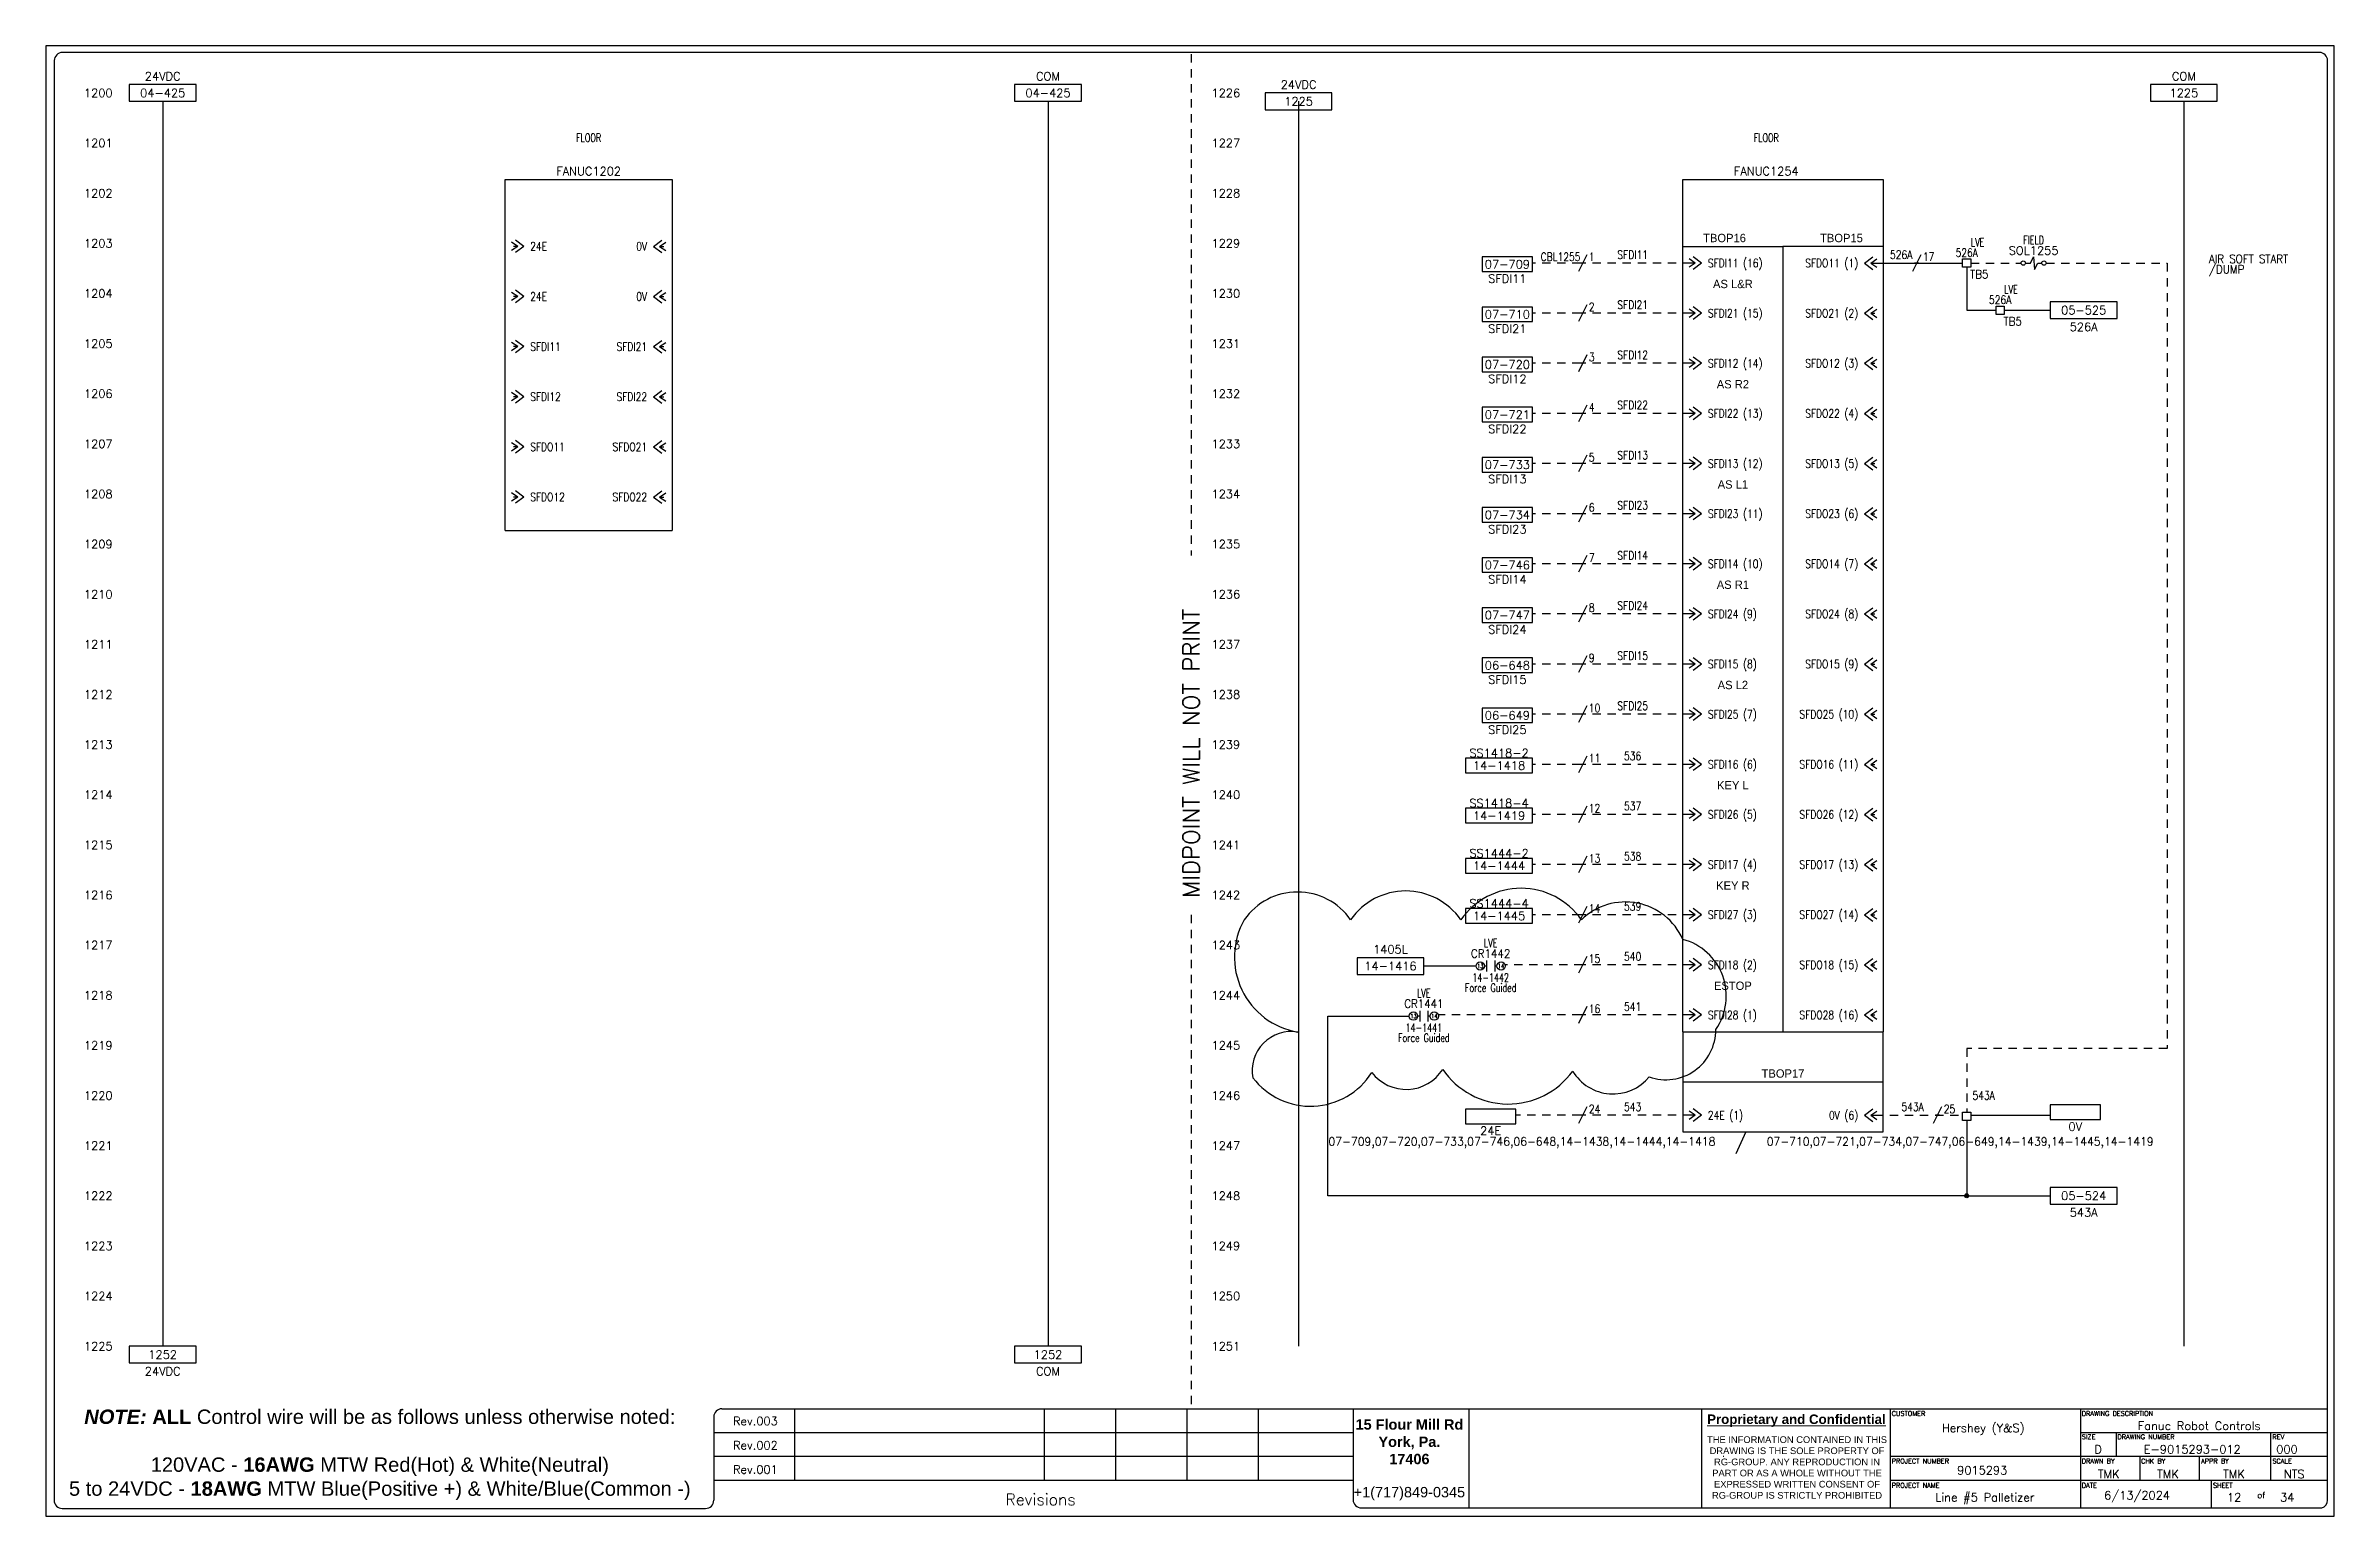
# Model space of a CAD drawing. Header units: inches. Extents: x 0 to 34.2, y 0 to 22.
import ezdxf
from ezdxf.enums import TextEntityAlignment as Align

# ---------------------------------------------------------------- set-up
doc = ezdxf.new("R2010")
doc.units = ezdxf.units.IN
doc.header["$MEASUREMENT"] = 0
doc.linetypes.add('HIDDEN2', pattern=[0.1875, 0.125, -0.0625])
for name, color, linetype in [('BLU_12AWG', 5, 'Continuous'), ('BLU_18AWG', 5, 'Continuous'), ('BLU_WHT_12AWG', 4, 'Continuous'), ('BLU_WHT_18AWG', 4, 'Continuous'), ('DESC', 150, 'Continuous'), ('DESCCHILD', 20, 'Continuous'), ('LOC', 8, 'Continuous'), ('MISC', 7, 'Continuous'), ('PSYMS', 7, 'Continuous'), ('SYMS', 7, 'Continuous'), ('TAGS', 1, 'Continuous'), ('TB_LABELS', 1, 'Continuous'), ('TERMS', 3, 'Continuous'), ('WIRENO', 3, 'Continuous'), ('WIREREF', 50, 'Continuous'), ('WIRES', 7, 'Continuous'), ('XREF', 7, 'Continuous'), ('XREFCHILD', 90, 'Continuous')]:
    doc.layers.add(name, color=color, linetype=linetype)
doc.layers.add('MidPoint', color=210, linetype='HIDDEN2', plot=False)
doc.styles.add('Annotative', font='arial.ttf')
doc.styles.add('Fields', font='simplex.shx', dxfattribs={"height": 0.185})
doc.styles.add('HAND', font='HAND.shx')
doc.styles.get("Standard").update_dxf_attribs({"font": 'arial.ttf'})
doc.styles.add('Title_Block', font='simplex.shx', dxfattribs={"height": 0.185})
doc.styles.add('WD', font='romans.shx', dxfattribs={"height": 0.185})

msp = doc.modelspace()

# ---------------------------------------------------------------- texts
at = {"style": 'WD'}
for s, p in [('1201', (1, 20.5)), ('1227', (17.875, 20.5)), ('1202', (1, 19.75)), ('1228', (17.875, 19.75)), ('1203', (1, 19)), ('1229', (17.875, 19)), ('1204', (1, 18.25)), ('1230', (17.875, 18.25)), ('1205', (1, 17.5)), ('1231', (17.875, 17.5)), ('1206', (1, 16.75)), ('1232', (17.875, 16.75)), ('1207', (1, 16)), ('1233', (17.875, 16)), ('1208', (1, 15.25)), ('1234', (17.875, 15.25)), ('1209', (1, 14.5)), ('1235', (17.875, 14.5)), ('1210', (1, 13.75)), ('1236', (17.875, 13.75)), ('1211', (1, 13)), ('1237', (17.875, 13)), ('1212', (1, 12.25)), ('1238', (17.875, 12.25)), ('1213', (1, 11.5)), ('1239', (17.875, 11.5)), ('1214', (1, 10.75)), ('1240', (17.875, 10.75)), ('1215', (1, 10)), ('1241', (17.875, 10)), ('1216', (1, 9.25)), ('1242', (17.875, 9.25)), ('1217', (1, 8.5)), ('1243', (17.875, 8.5)), ('1218', (1, 7.75)), ('1244', (17.875, 7.75)), ('1219', (1, 7)), ('1245', (17.875, 7)), ('1220', (1, 6.25)), ('1246', (17.875, 6.25)), ('1221', (1, 5.5)), ('1247', (17.875, 5.5)), ('1222', (1, 4.75)), ('1248', (17.875, 4.75)), ('1223', (1, 4)), ('1249', (17.875, 4)), ('1224', (1, 3.25)), ('1250', (17.875, 3.25)), ('1225', (1, 2.5)), ('1251', (17.875, 2.5))]:
    msp.add_text(s, height=0.125, dxfattribs=at).set_placement(p, align=Align.MIDDLE_RIGHT)
at = {"insert": (0.062, 1.552), "char_height": 0.215, "attachment_point": 1}
msp.add_mtext_dynamic_manual_height_columns('\\pxqc;{\\fArial|b1|i1|c0|p34;NOTE:} {\\fArial|b1|i0|c0|p34;ALL} Control wire will be as follows unless otherwise noted:\\P\\P120VAC - {\\fArial|b1|i0|c0|p34;16AWG} MTW Red(Hot) & White(Neutral)\\P5 to 24VDC - {\\fArial|b1|i0|c0|p34;18AWG} MTW Blue(Positive +) & White/Blue(Common -)', width=9.875, gutter_width=0.9, heights=[0], dxfattribs=at)
at = {"layer": 'PSYMS', "style": 'HAND'}
for s, p in [('AS L&R', (25.25, 18.33)), ('AS R2', (25.25, 16.83)), ('AS L1', (25.25, 15.33)), ('AS R1', (25.25, 13.83)), ('AS L2', (25.25, 12.33)), ('KEY L', (25.25, 10.83)), ('KEY R', (25.25, 9.33)), ('ESTOP', (25.25, 7.83))]:
    msp.add_text(s, height=0.125, dxfattribs=at).set_placement(p, align=Align.CENTER)

# ---------------------------------------------------------------- blocks, each defined once
blk = doc.blocks.new('RG_Master_Ver_4_2_2')
at = {"color": 3}
for p, q in [((0.125, 21.734), (0.125, 0.194)), ((34.028, 21.856), (0.25, 21.856)), ((34.15, 0.194), (34.15, 21.734)), ((9.998, 1.441), (9.998, 0.194)), ((10.12, 1.563), (34.15, 1.563)), ((11.207, 1.563), (11.207, 0.496)), ((14.942, 1.563), (14.942, 0.496)), ((16.009, 1.563), (16.009, 0.496)), ((17.076, 1.563), (17.076, 0.496)), ((18.143, 1.563), (18.143, 0.496)), ((19.566, 1.563), (19.566, 0.203)), ((21.3, 1.563), (21.3, 0.072)), ((24.781, 1.562), (24.781, 0.072)), ((27.605, 1.563), (27.605, 0.072)), ((30.451, 1.563), (30.451, 0.072)), ((9.998, 1.207), (19.566, 1.207)), ((30.451, 1.207), (34.15, 1.207)), ((30.984, 1.207), (30.984, 0.852)), ((33.297, 1.207), (33.297, 0.852)), ((9.998, 0.852), (19.566, 0.852)), ((25.107, 0.852), (25.117, 0.852)), ((27.605, 0.852), (34.15, 0.852)), ((27.959, 0.852), (27.961, 0.852)), ((31.34, 0.852), (31.34, 0.496)), ((32.229, 0.852), (32.229, 0.496)), ((33.297, 0.852), (33.297, 0.496)), ((9.998, 0.496), (19.566, 0.496)), ((27.605, 0.496), (34.15, 0.496)), ((32.407, 0.496), (32.407, 0.085)), ((0.247, 0.072), (9.875, 0.072)), ((19.689, 0.081), (34.062, 0.081))]:
    blk.add_line(p, q, dxfattribs=at)
blk.add_lwpolyline([(0, -0.044), (34.25, -0.044), (34.25, 21.956), (0, 21.956)], close=True, dxfattribs=at)
for centre, radius, start, end in [((0.25, 21.734), 0.122, 90, 180), ((34.028, 21.734), 0.122, 0, 90), ((10.12, 1.441), 0.122, 90, 180), ((0.247, 0.194), 0.122, 180, 270), ((9.875, 0.194), 0.122, 270, 360), ((19.689, 0.203), 0.122, 180, 270), ((34.035, 0.192), 0.115, 283.6956, 0.7965)]:
    blk.add_arc(centre, radius, start, end, dxfattribs=at)
at = {"layer": 'MidPoint'}
for p, q in [((17.141, 21.831), (17.141, 14.331)), ((17.141, 8.956), (17.141, 1.581))]:
    blk.add_line(p, q, dxfattribs=at)
at = {"style": 'Title_Block'}
for s, width, heights, insert, char_height, attachment_point in [('\\pxqc;Rev.003', 1.24498, [0], (9.998, 1.442), 0.125, 1), ('\\pxqc;Rev.002', 1.24498, [0], (9.998, 1.08), 0.125, 1), ('\\pxqc;Rev.001', 1.24498, [0], (9.998, 0.717), 0.125, 1), ('\\pxqc;Revisions', 9.42628, [0.392], (14.889, 0.206), 0.17145, 5)]:
    blk.add_mtext_dynamic_manual_height_columns(s, width=width, gutter_width=0.857, heights=heights, dxfattribs=dict(at, insert=insert, char_height=char_height, attachment_point=attachment_point))
at = {"color": 3, "insert": (20.409, 1.406), "char_height": 0.14228, "attachment_point": 2}
blk.add_mtext_dynamic_manual_height_columns('{\\fArial|b1|i0|c0|p34;\\H1.08937x;15 Flour Mill Rd\\PYork, Pa. \\P17406}\\P\\P{\\H1.08937x;+1(717)849-0345}', width=1.73509, gutter_width=0.69, heights=[0], dxfattribs=at)
at = {"color": 3, "linetype": 'Continuous', "lineweight": 20, "insert": (26.201, 1.478), "char_height": 0.14228, "width": 2.80179, "attachment_point": 2, "style": 'Annotative'}
blk.add_mtext('{\\fArial|b1|i0|c0|p34;\\LProprietary and Confidential}', dxfattribs=at)
at = {"color": 3, "insert": (26.21, 1.152), "char_height": 0.1, "width": 2.78538, "attachment_point": 2, "style": 'Annotative'}
blk.add_mtext('THE INFORMATION CONTAINED IN THIS DRAWING IS THE SOLE PROPERTY OF RG-GROUP. ANY REPRODUCTION IN PART OR AS A WHOLE WITHOUT THE EXPRESSED WRITTEN CONSENT OF RG-GROUP IS STRICTLY PROHIBITED', dxfattribs=at)
at = {"insert": (30.807, 0.331), "char_height": 0.125, "attachment_point": 1, "style": 'Fields'}
blk.add_mtext('6/13/2024', dxfattribs=at)
at = {"style": 'Fields'}
for tag, p in [('DESCRIPTION_3', (13.116, 1.307)), ('DRN_3', (15.472, 1.307)), ('CHK_3', (16.529, 1.307)), ('APP_3', (17.552, 1.307)), ('DATE_3', (18.829, 1.307)), ('DRAWING_DESC', (32.229, 1.246)), ('DESCRIPTION_2', (13.116, 0.951)), ('DRN_2', (15.472, 0.951)), ('CHK_2', (16.529, 0.951)), ('APP_2', (17.552, 0.951)), ('DATE_2', (18.829, 0.951)), ('CUSTOMER', (28.997, 1.214)), ('DRAWING_#', (32.125, 0.894)), ('DESCRIPTION_1', (13.116, 0.596)), ('DRN_1', (15.472, 0.596)), ('CHK_1', (16.529, 0.596)), ('APP_1', (17.552, 0.596)), ('DATE_1', (18.829, 0.596)), ('PROJECT_#', (28.981, 0.581)), ('SIZE', (30.715, 0.894)), ('REV', (33.543, 0.894)), ('DRN_BY', (30.875, 0.524)), ('CHK_BY', (31.762, 0.524)), ('APP_BY', (32.75, 0.524)), ('SCALE', (33.652, 0.524)), ('PROJECT_NAME', (29.021, 0.176)), ('SHEETNUM', (32.753, 0.176)), ('TTL_SHTS', (33.547, 0.176))]:
    blk.add_attdef(tag, text='', height=0.125, dxfattribs=at).set_placement(p, align=Align.CENTER)
at = {"style": 'Fields', "flags": 9}
blk.add_attdef('WD_TB', (9.953, 0.194), '', height=0.0638, dxfattribs=at)
at = {"layer": 'MidPoint', "insert": (17.016, 9.206), "char_height": 0.25, "attachment_point": 1, "rotation": 90, "style": 'Fields'}
blk.add_mtext_dynamic_manual_height_columns('MIDPOINT WILL NOT PRINT', width=5.375, gutter_width=0.575, heights=[0], dxfattribs=at)
at = {"layer": 'TB_LABELS', "style": 'WD'}
for s, height, p in [('CUSTOMER', 0.0711, (27.627, 1.528)), ('DRAWING DESCRIPTION', 0.07114, (30.472, 1.528)), ('SIZE', 0.0711, (30.472, 1.179)), ('DRAWING NUMBER', 0.07114, (31.006, 1.179)), ('REV', 0.0711, (33.325, 1.179)), ('PROJECT NUMBER', 0.07114, (27.627, 0.816)), ('DRAWN BY', 0.0711, (30.472, 0.816)), ('CHK BY', 0.0711, (31.359, 0.816)), ('APPR BY', 0.0711, (32.258, 0.816)), ('SCALE', 0.0711, (33.325, 0.816)), ('PROJECT NAME', 0.07114, (27.627, 0.453)), ('DATE', 0.0711, (30.472, 0.453)), ('SHEET', 0.0711, (32.436, 0.453)), ('of', 0.0925, (33.098, 0.318))]:
    blk.add_text(s, height=height, dxfattribs=at).set_placement(p, align=Align.TOP_LEFT)
blk = doc.blocks.new('WD_MLRH')
at = {"style": 'WD'}
blk.add_attdef('RUNGFIRST', text='', height=0.125, dxfattribs=at).set_placement((-0.25, 0), align=Align.MIDDLE_RIGHT)
at = {"style": 'WD', "flags": 1}
for tag, p in [('WIRE-START', (-0.25, -0.356)), ('RUNGHORV', (-0.25, -0.127)), ('WIREMODE', (-0.25, -0.281)), ('RUNGDIST', (-0.25, -0.2)), ('RUNGCNT', (-0.25, -0.237)), ('RUNGINC', (-0.25, -0.163)), ('WIREFMT', (-0.25, -0.321)), ('WIRE-GSUF', (-0.25, -0.396)), ('PH3SPACE', (-0.25, -0.437))]:
    blk.add_attdef(tag, text='', height=0.025, dxfattribs=at).set_placement(p, align=Align.RIGHT)
blk = doc.blocks.new('HA2D1_REF_1')
for p, q in [((0, 0.25), (0, 0)), ((1, 0.25), (0, 0.25)), ((0, 0), (1, 0)), ((1, 0), (1, 0.25))]:
    blk.add_line(p, q)
at = {"style": 'WD'}
for tag, p in [('DESC1', (0.5, 0.3125)), ('XREF', (0.5, 0.0625))]:
    blk.add_attdef(tag, text='', height=0.125, dxfattribs=at).set_placement(p, align=Align.CENTER)
at = {"style": 'WD', "flags": 1}
blk.add_attdef('SIGCODE', text='', height=0.125, dxfattribs=at).set_placement((0.5, -0.125), align=Align.CENTER)
blk = doc.blocks.new('HA2S1_REF_1')
for p, q in [((0, 0.25), (0, 0)), ((1, 0.25), (0, 0.25)), ((0, 0), (1, 0)), ((1, 0), (1, 0.25))]:
    blk.add_line(p, q)
at = {"style": 'WD', "flags": 1}
blk.add_attdef('SIGCODE', text='', height=0.125, dxfattribs=at).set_placement((0.5, 0.3125), align=Align.CENTER)
at = {"style": 'WD'}
for tag, p in [('XREF', (0.5, 0.0625)), ('DESC1', (0.5, -0.1875))]:
    blk.add_attdef(tag, text='', height=0.125, dxfattribs=at).set_placement(p, align=Align.CENTER)
blk = doc.blocks.new('HDV1_016')
for p, q in [((-1.25, 0), (1.25, 0)), ((-1.25, -5.25), (-1.25, 0)), ((1.25, 0), (1.25, -5.25)), ((-1.062, -1), (-1.156, -0.938)), ((-1.062, -1), (-1.156, -1.062)), ((-1.062, -1), (-1.125, -1)), ((-0.969, -1), (-1.094, -0.906)), ((-0.969, -1), (-1.094, -1.094)), ((0.969, -1), (1.094, -0.906)), ((0.969, -1), (1.094, -1.094)), ((1.062, -1), (1.156, -0.938)), ((1.062, -1), (1.156, -1.062)), ((1.062, -1), (1.125, -1)), ((-1.062, -1.75), (-1.156, -1.688)), ((-0.969, -1.75), (-1.094, -1.656)), ((0.969, -1.75), (1.094, -1.656)), ((1.062, -1.75), (1.156, -1.688)), ((-1.062, -1.75), (-1.156, -1.812)), ((-1.062, -1.75), (-1.125, -1.75)), ((-0.969, -1.75), (-1.094, -1.844)), ((0.969, -1.75), (1.094, -1.844)), ((1.062, -1.75), (1.156, -1.812)), ((1.062, -1.75), (1.125, -1.75)), ((-1.062, -2.5), (-1.156, -2.438)), ((-1.062, -2.5), (-1.156, -2.562)), ((-1.062, -2.5), (-1.125, -2.5)), ((-0.969, -2.5), (-1.094, -2.406)), ((-0.969, -2.5), (-1.094, -2.594)), ((0.969, -2.5), (1.094, -2.406)), ((0.969, -2.5), (1.094, -2.594)), ((1.062, -2.5), (1.156, -2.438)), ((1.062, -2.5), (1.156, -2.562)), ((1.062, -2.5), (1.125, -2.5)), ((-1.062, -3.25), (-1.156, -3.188)), ((-1.062, -3.25), (-1.156, -3.312)), ((-1.062, -3.25), (-1.125, -3.25)), ((-0.969, -3.25), (-1.094, -3.156)), ((-0.969, -3.25), (-1.094, -3.344)), ((0.969, -3.25), (1.094, -3.156)), ((0.969, -3.25), (1.094, -3.344)), ((1.062, -3.25), (1.156, -3.188)), ((1.062, -3.25), (1.156, -3.312)), ((1.062, -3.25), (1.125, -3.25)), ((-1.062, -4), (-1.156, -3.938)), ((-1.062, -4), (-1.156, -4.062)), ((-1.062, -4), (-1.125, -4)), ((-0.969, -4), (-1.094, -3.906)), ((-0.969, -4), (-1.094, -4.094)), ((0.969, -4), (1.094, -3.906)), ((0.969, -4), (1.094, -4.094)), ((1.062, -4), (1.156, -3.938)), ((1.062, -4), (1.156, -4.062)), ((1.062, -4), (1.125, -4)), ((-1.062, -4.75), (-1.156, -4.688)), ((-1.062, -4.75), (-1.156, -4.812)), ((-1.062, -4.75), (-1.125, -4.75)), ((-0.969, -4.75), (-1.094, -4.656)), ((-0.969, -4.75), (-1.094, -4.844)), ((0.969, -4.75), (1.094, -4.656)), ((0.969, -4.75), (1.094, -4.844)), ((1.062, -4.75), (1.156, -4.688)), ((1.062, -4.75), (1.156, -4.812)), ((1.062, -4.75), (1.125, -4.75)), ((-1.25, -5.25), (1.25, -5.25))]:
    blk.add_line(p, q)
at = {"style": 'WD', "width": 0.7}
for tag, p in [('INST', (0, 0.75)), ('LOC', (0, 0.625)), ('DESC1', (0, 0.5)), ('DESC2', (0, 0.375)), ('DESC3', (0, 0.25))]:
    blk.add_attdef(tag, text='', height=0.125, dxfattribs=at).set_placement(p, align=Align.MIDDLE_CENTER)
at = {"style": 'WD'}
blk.add_attdef('TAG1', text='', height=0.125, dxfattribs=at).set_placement((0, 0.125), align=Align.MIDDLE_CENTER)
at = {"style": 'WD', "flags": 9}
for tag, p in [('ASSYCODE', (0, -0.375)), ('MFG', (0, -0.125)), ('CAT', (0, -0.25)), ('FAMILY', (0, -0.5))]:
    blk.add_attdef(tag, text='', height=0.125, dxfattribs=at).set_placement(p, align=Align.MIDDLE_CENTER)
at = {"style": 'WD', "flags": 1}
for tag, p in [('X4TERM01', (-1.125, -1)), ('X1TERM10', (1.125, -1)), ('X4TERM02', (-1.125, -1.75)), ('X1TERM11', (1.125, -1.75)), ('X4TERM03', (-1.125, -2.5)), ('X1TERM12', (1.125, -2.5)), ('X4TERM04', (-1.125, -3.25)), ('X1TERM13', (1.125, -3.25)), ('X4TERM05', (-1.125, -4)), ('X1TERM14', (1.125, -4)), ('X4TERM06', (-1.125, -4.75)), ('X1TERM15', (1.125, -4.75))]:
    blk.add_attdef(tag, p, '', height=0.005, dxfattribs=at)
at = {"style": 'WD', "width": 0.8}
for tag, p in [('TERM01', (-0.875, -1)), ('TERM02', (-0.875, -1.75)), ('TERM03', (-0.875, -2.5)), ('TERM04', (-0.875, -3.25)), ('TERM05', (-0.875, -4)), ('TERM06', (-0.875, -4.75))]:
    blk.add_attdef(tag, text='', height=0.125, dxfattribs=at).set_placement(p, align=Align.MIDDLE_LEFT)
for tag, p in [('TERM10', (0.875, -1)), ('TERM11', (0.875, -1.75)), ('TERM12', (0.875, -2.5)), ('TERM13', (0.875, -3.25)), ('TERM14', (0.875, -4)), ('TERM15', (0.875, -4.75))]:
    blk.add_attdef(tag, text='', height=0.125, dxfattribs=at).set_placement(p, align=Align.MIDDLE_RIGHT)
blk = doc.blocks.new('HDV1_017')
for p, q in [((-1.25, 0), (1.75, 0)), ((-1.25, -12.75), (-1.25, 0)), ((1.75, 0), (1.75, -12.75)), ((-1.25, -1), (0.25, -1)), ((0.25, -1), (0.25, -12.75)), ((1.75, -1), (0.25, -1)), ((-1.0625, -1.25), (-1.15625, -1.1875)), ((-1.0625, -1.25), (-1.15625, -1.3125)), ((-1.0625, -1.25), (-1.125, -1.25)), ((-0.96875, -1.25), (-1.09375, -1.15625)), ((-0.96875, -1.25), (-1.09375, -1.34375)), ((1.46875, -1.25), (1.59375, -1.15625)), ((1.46875, -1.25), (1.59375, -1.34375)), ((1.5625, -1.25), (1.65625, -1.1875)), ((1.5625, -1.25), (1.65625, -1.3125)), ((1.5625, -1.25), (1.625, -1.25)), ((-1.0625, -2), (-1.15625, -1.9375)), ((-1.0625, -2), (-1.15625, -2.0625)), ((-1.0625, -2), (-1.125, -2)), ((-0.96875, -2), (-1.09375, -1.90625)), ((-0.96875, -2), (-1.09375, -2.09375)), ((1.46875, -2), (1.59375, -1.90625)), ((1.46875, -2), (1.59375, -2.09375)), ((1.5625, -2), (1.65625, -1.9375)), ((1.5625, -2), (1.65625, -2.0625)), ((1.5625, -2), (1.625, -2)), ((-1.0625, -2.75), (-1.15625, -2.6875)), ((-0.96875, -2.75), (-1.09375, -2.65625)), ((1.46875, -2.75), (1.59375, -2.65625)), ((1.5625, -2.75), (1.65625, -2.6875)), ((-1.0625, -2.75), (-1.15625, -2.8125)), ((-1.0625, -2.75), (-1.125, -2.75)), ((-0.96875, -2.75), (-1.09375, -2.84375)), ((1.46875, -2.75), (1.59375, -2.84375)), ((1.5625, -2.75), (1.65625, -2.8125)), ((1.5625, -2.75), (1.625, -2.75)), ((-0.96875, -3.5), (-1.09375, -3.40625)), ((1.46875, -3.5), (1.59375, -3.40625)), ((-1.0625, -3.5), (-1.15625, -3.4375)), ((-1.0625, -3.5), (-1.15625, -3.5625)), ((-1.0625, -3.5), (-1.125, -3.5)), ((-0.96875, -3.5), (-1.09375, -3.59375)), ((1.46875, -3.5), (1.59375, -3.59375)), ((1.5625, -3.5), (1.65625, -3.4375)), ((1.5625, -3.5), (1.65625, -3.5625)), ((1.5625, -3.5), (1.625, -3.5)), ((-1.0625, -4.25), (-1.15625, -4.1875)), ((-1.0625, -4.25), (-1.15625, -4.3125)), ((-1.0625, -4.25), (-1.125, -4.25)), ((-0.96875, -4.25), (-1.09375, -4.15625)), ((-0.96875, -4.25), (-1.09375, -4.34375)), ((1.46875, -4.25), (1.59375, -4.15625)), ((1.46875, -4.25), (1.59375, -4.34375)), ((1.5625, -4.25), (1.65625, -4.1875)), ((1.5625, -4.25), (1.65625, -4.3125)), ((1.5625, -4.25), (1.625, -4.25)), ((-1.0625, -5), (-1.15625, -4.9375)), ((-1.0625, -5), (-1.15625, -5.0625)), ((-1.0625, -5), (-1.125, -5)), ((-0.96875, -5), (-1.09375, -4.90625)), ((-0.96875, -5), (-1.09375, -5.09375)), ((1.46875, -5), (1.59375, -4.90625)), ((1.46875, -5), (1.59375, -5.09375)), ((1.5625, -5), (1.65625, -4.9375)), ((1.5625, -5), (1.65625, -5.0625)), ((1.5625, -5), (1.625, -5)), ((-1.0625, -5.75), (-1.15625, -5.6875)), ((-1.0625, -5.75), (-1.15625, -5.8125)), ((-1.0625, -5.75), (-1.125, -5.75)), ((-0.96875, -5.75), (-1.09375, -5.65625)), ((-0.96875, -5.75), (-1.09375, -5.84375)), ((1.46875, -5.75), (1.59375, -5.65625)), ((1.46875, -5.75), (1.59375, -5.84375)), ((1.5625, -5.75), (1.65625, -5.6875)), ((1.5625, -5.75), (1.65625, -5.8125)), ((1.5625, -5.75), (1.625, -5.75)), ((-1.0625, -6.5), (-1.15625, -6.4375)), ((-1.0625, -6.5), (-1.15625, -6.5625)), ((-1.0625, -6.5), (-1.125, -6.5)), ((-0.96875, -6.5), (-1.09375, -6.40625)), ((-0.96875, -6.5), (-1.09375, -6.59375)), ((1.46875, -6.5), (1.59375, -6.40625)), ((1.46875, -6.5), (1.59375, -6.59375)), ((1.5625, -6.5), (1.65625, -6.4375)), ((1.5625, -6.5), (1.65625, -6.5625)), ((1.5625, -6.5), (1.625, -6.5)), ((-1.0625, -7.25), (-1.15625, -7.1875)), ((-0.96875, -7.25), (-1.09375, -7.15625)), ((1.46875, -7.25), (1.59375, -7.15625)), ((1.5625, -7.25), (1.65625, -7.1875)), ((-1.0625, -7.25), (-1.15625, -7.3125)), ((-1.0625, -7.25), (-1.125, -7.25)), ((-0.96875, -7.25), (-1.09375, -7.34375)), ((1.46875, -7.25), (1.59375, -7.34375)), ((1.5625, -7.25), (1.65625, -7.3125)), ((1.5625, -7.25), (1.625, -7.25)), ((-1.0625, -8), (-1.15625, -7.9375)), ((-1.0625, -8), (-1.15625, -8.0625)), ((-1.0625, -8), (-1.125, -8)), ((-0.96875, -8), (-1.09375, -7.90625)), ((-0.96875, -8), (-1.09375, -8.09375)), ((1.46875, -8), (1.59375, -7.90625)), ((1.46875, -8), (1.59375, -8.09375)), ((1.5625, -8), (1.65625, -7.9375)), ((1.5625, -8), (1.65625, -8.0625)), ((1.5625, -8), (1.625, -8)), ((-1.0625, -8.75), (-1.15625, -8.6875)), ((-1.0625, -8.75), (-1.15625, -8.8125)), ((-1.0625, -8.75), (-1.125, -8.75)), ((-0.96875, -8.75), (-1.09375, -8.65625)), ((-0.96875, -8.75), (-1.09375, -8.84375)), ((1.46875, -8.75), (1.59375, -8.65625)), ((1.46875, -8.75), (1.59375, -8.84375)), ((1.5625, -8.75), (1.65625, -8.6875)), ((1.5625, -8.75), (1.65625, -8.8125)), ((1.5625, -8.75), (1.625, -8.75)), ((-1.0625, -9.5), (-1.15625, -9.4375)), ((-1.0625, -9.5), (-1.15625, -9.5625)), ((-1.0625, -9.5), (-1.125, -9.5)), ((-0.96875, -9.5), (-1.09375, -9.40625)), ((-0.96875, -9.5), (-1.09375, -9.59375)), ((1.46875, -9.5), (1.59375, -9.40625)), ((1.46875, -9.5), (1.59375, -9.59375)), ((1.5625, -9.5), (1.65625, -9.4375)), ((1.5625, -9.5), (1.65625, -9.5625)), ((1.5625, -9.5), (1.625, -9.5)), ((-1.0625, -10.25), (-1.15625, -10.1875)), ((-1.0625, -10.25), (-1.15625, -10.3125)), ((-1.0625, -10.25), (-1.125, -10.25)), ((-0.96875, -10.25), (-1.09375, -10.15625)), ((-0.96875, -10.25), (-1.09375, -10.34375)), ((1.46875, -10.25), (1.59375, -10.15625)), ((1.46875, -10.25), (1.59375, -10.34375)), ((1.5625, -10.25), (1.65625, -10.1875)), ((1.5625, -10.25), (1.65625, -10.3125)), ((1.5625, -10.25), (1.625, -10.25)), ((-1.0625, -11), (-1.15625, -10.9375)), ((-0.96875, -11), (-1.09375, -10.90625)), ((1.46875, -11), (1.59375, -10.90625)), ((1.5625, -11), (1.65625, -10.9375)), ((-1.0625, -11), (-1.15625, -11.0625)), ((-1.0625, -11), (-1.125, -11)), ((-0.96875, -11), (-1.09375, -11.09375)), ((1.46875, -11), (1.59375, -11.09375)), ((1.5625, -11), (1.65625, -11.0625)), ((1.5625, -11), (1.625, -11)), ((-1.0625, -11.75), (-1.15625, -11.6875)), ((-1.0625, -11.75), (-1.15625, -11.8125)), ((-1.0625, -11.75), (-1.125, -11.75)), ((-0.96875, -11.75), (-1.09375, -11.65625)), ((-0.96875, -11.75), (-1.09375, -11.84375)), ((1.46875, -11.75), (1.59375, -11.65625)), ((1.46875, -11.75), (1.59375, -11.84375)), ((1.5625, -11.75), (1.65625, -11.6875)), ((1.5625, -11.75), (1.65625, -11.8125)), ((1.5625, -11.75), (1.625, -11.75)), ((-1.0625, -12.5), (-1.15625, -12.4375)), ((-1.0625, -12.5), (-1.15625, -12.5625)), ((-1.0625, -12.5), (-1.125, -12.5)), ((-0.96875, -12.5), (-1.09375, -12.40625)), ((-0.96875, -12.5), (-1.09375, -12.59375)), ((1.46875, -12.5), (1.59375, -12.40625)), ((1.46875, -12.5), (1.59375, -12.59375)), ((1.5625, -12.5), (1.65625, -12.4375)), ((1.5625, -12.5), (1.65625, -12.5625)), ((1.5625, -12.5), (1.625, -12.5)), ((-1.25, -12.75), (-1.25, -14.25)), ((-1.25, -12.75), (1.75, -12.75)), ((1.75, -14.25), (1.75, -12.75)), ((-1.25, -13.5), (1.75, -13.5)), ((-1.0625, -14), (-1.15625, -13.9375)), ((-1.0625, -14), (-1.15625, -14.0625)), ((-1.0625, -14), (-1.125, -14)), ((-0.96875, -14), (-1.09375, -13.90625)), ((-0.96875, -14), (-1.09375, -14.09375)), ((1.46875, -14), (1.59375, -13.90625)), ((1.46875, -14), (1.59375, -14.09375)), ((1.5625, -14), (1.65625, -13.9375)), ((1.5625, -14), (1.65625, -14.0625)), ((1.5625, -14), (1.625, -14)), ((-1.25, -14.25), (1.75, -14.25))]:
    blk.add_line(p, q)
at = {"style": 'HAND'}
for s, p in [('TBOP16', (-0.625, -0.875)), ('TBOP15', (1.125, -0.875)), ('TBOP17', (0.25, -13.375))]:
    blk.add_text(s, height=0.125, dxfattribs=at).set_placement(p, align=Align.MIDDLE)
at = {"style": 'WD', "width": 0.7}
for tag, p in [('INST', (0, 0.75)), ('LOC', (0, 0.625)), ('DESC1', (0, 0.5)), ('DESC2', (0, 0.375)), ('DESC3', (0, 0.25))]:
    blk.add_attdef(tag, text='', height=0.125, dxfattribs=at).set_placement(p, align=Align.MIDDLE_CENTER)
at = {"style": 'WD'}
blk.add_attdef('TAG1', text='', height=0.125, dxfattribs=at).set_placement((0, 0.125), align=Align.MIDDLE_CENTER)
at = {"style": 'WD', "flags": 9}
for tag, p in [('ASSYCODE', (0, -0.375)), ('MFG', (0, -0.125)), ('CAT', (0, -0.25)), ('FAMILY', (0, -0.5))]:
    blk.add_attdef(tag, text='', height=0.125, dxfattribs=at).set_placement(p, align=Align.MIDDLE_CENTER)
at = {"style": 'WD', "flags": 1}
for tag, p in [('X4TERM01', (-1.125, -1.25)), ('X1TERM21', (1.625, -1.25)), ('X4TERM02', (-1.125, -2)), ('X1TERM22', (1.625, -2)), ('X4TERM03', (-1.125, -2.75)), ('X1TERM23', (1.625, -2.75)), ('X4TERM04', (-1.125, -3.5)), ('X1TERM24', (1.625, -3.5)), ('X4TERM05', (-1.125, -4.25)), ('X1TERM25', (1.625, -4.25)), ('X4TERM06', (-1.125, -5)), ('X1TERM26', (1.625, -5)), ('X4TERM07', (-1.125, -5.75)), ('X1TERM27', (1.625, -5.75)), ('X4TERM08', (-1.125, -6.5)), ('X1TERM28', (1.625, -6.5)), ('X4TERM09', (-1.125, -7.25)), ('X1TERM29', (1.625, -7.25)), ('X4TERM10', (-1.125, -8)), ('X1TERM30', (1.625, -8)), ('X4TERM11', (-1.125, -8.75)), ('X1TERM31', (1.625, -8.75)), ('X4TERM12', (-1.125, -9.5)), ('X1TERM32', (1.625, -9.5)), ('X4TERM13', (-1.125, -10.25)), ('X1TERM33', (1.625, -10.25)), ('X4TERM14', (-1.125, -11)), ('X1TERM34', (1.625, -11)), ('X4TERM15', (-1.125, -11.75)), ('X1TERM35', (1.625, -11.75)), ('X4TERM16', (-1.125, -12.5)), ('X1TERM36', (1.625, -12.5)), ('X4TERM41', (-1.125, -14)), ('X1TERM42', (1.625, -14))]:
    blk.add_attdef(tag, p, '', height=0.005, dxfattribs=at)
at = {"style": 'WD', "width": 0.8}
for tag, p in [('TERM01', (-0.875, -1.25)), ('TERM02', (-0.875, -2)), ('TERM03', (-0.875, -2.75)), ('TERM04', (-0.875, -3.5)), ('TERM05', (-0.875, -4.25)), ('TERM06', (-0.875, -5)), ('TERM07', (-0.875, -5.75)), ('TERM08', (-0.875, -6.5)), ('TERM09', (-0.875, -7.25)), ('TERM10', (-0.875, -8)), ('TERM11', (-0.875, -8.75)), ('TERM12', (-0.875, -9.5)), ('TERM13', (-0.875, -10.25)), ('TERM14', (-0.875, -11)), ('TERM15', (-0.875, -11.75)), ('TERM16', (-0.875, -12.5)), ('TERM41', (-0.875, -14))]:
    blk.add_attdef(tag, text='', height=0.125, dxfattribs=at).set_placement(p, align=Align.MIDDLE_LEFT)
for tag, p in [('TERM21', (1.375, -1.25)), ('TERM22', (1.375, -2)), ('TERM23', (1.375, -2.75)), ('TERM24', (1.375, -3.5)), ('TERM25', (1.375, -4.25)), ('TERM26', (1.375, -5)), ('TERM27', (1.375, -5.75)), ('TERM28', (1.375, -6.5)), ('TERM29', (1.375, -7.25)), ('TERM30', (1.375, -8)), ('TERM31', (1.375, -8.75)), ('TERM32', (1.375, -9.5)), ('TERM33', (1.375, -10.25)), ('TERM34', (1.375, -11)), ('TERM35', (1.375, -11.75)), ('TERM36', (1.375, -12.5)), ('TERM42', (1.375, -14))]:
    blk.add_attdef(tag, text='', height=0.125, dxfattribs=at).set_placement(p, align=Align.MIDDLE_RIGHT)
blk = doc.blocks.new('WD_WNH')
at = {"linetype": 'Continuous', "style": 'WD', "width": 0.8}
blk.add_attdef('WIRENO', text='', height=0.125, dxfattribs=at).set_placement((0, 0.062), align=Align.CENTER)
at = {"style": 'WD', "flags": 1}
for tag, p in [('W01USER', (0, 0.078)), ('W02USER', (0, 0.07)), ('W03USER', (0, 0.062)), ('W04USER', (0, 0.055)), ('W05USER', (0, 0.047)), ('W06USER', (0, 0.039)), ('W07USER', (0, 0.031)), ('W08USER', (0, 0.023)), ('W09USER', (0, 0.016)), ('W10USER', (0, 0.008))]:
    blk.add_attdef(tag, text='', height=0.005, dxfattribs=at).set_placement(p, align=Align.CENTER)
blk = doc.blocks.new('HW01')
for p, q in [((0.062, 0.125), (-0.062, -0.125)), ((0.031, 0), (-0.031, 0))]:
    blk.add_line(p, q)
at = {"style": 'WD', "width": 0.7, "flags": 1}
for tag, p in [('INST', (0, 0.357)), ('LOC', (0, 0.188)), ('DESC1', (0, -0.456)), ('XREF', (0, -0.3)), ('DESC2', (0, -0.613))]:
    blk.add_attdef(tag, text='', height=0.125, dxfattribs=at).set_placement(p, align=Align.CENTER)
at = {"style": 'WD', "width": 0.8}
blk.add_attdef('TAG1', text='', height=0.125, dxfattribs=at).set_placement((-0.031, 0.031), align=Align.RIGHT)
at = {"style": 'WD', "flags": 1}
for tag, p in [('X4TERM01', (-0.031, 0)), ('X1TERM01', (0.031, 0))]:
    blk.add_attdef(tag, p, '', height=0.0125, dxfattribs=at)
at = {"linetype": 'Continuous', "style": 'WD', "flags": 9}
blk.add_attdef('ASSYCODE', text='', height=0.01, dxfattribs=at).set_placement((0.029, 0.042), align=Align.CENTER)
at = {"style": 'WD'}
for tag, p in [('X2LINK', (0, 0.125)), ('X8LINK', (0, -0.125))]:
    blk.add_attdef(tag, p, '', height=0.01, dxfattribs=at)
at = {"style": 'WD', "flags": 9}
blk.add_attdef('FAMILY', text='', height=0.01, dxfattribs=at).set_placement((0.023, 0.118), align=Align.CENTER)
at = {"style": 'WD', "width": 0.8}
blk.add_attdef('RATING1', (0.094, 0.031), '', height=0.125, dxfattribs=at)
at = {"style": 'WD', "width": 0.8, "flags": 1}
blk.add_attdef('MFG', text='', height=0.0938, dxfattribs=at).set_placement((-0.125, -0.031), align=Align.TOP_RIGHT)
blk.add_attdef('CAT', text='', height=0.0938, dxfattribs=at).set_placement((0.031, -0.031), align=Align.TOP_LEFT)
blk = doc.blocks.new('HW02')
for p, q in [((0.062, 0.125), (-0.062, -0.125)), ((0.031, 0), (-0.031, 0))]:
    blk.add_line(p, q)
at = {"style": 'WD', "width": 0.7, "flags": 1}
for tag, p in [('INST', (0, 0.357)), ('LOC', (0, 0.188)), ('DESC1', (0, -0.456)), ('XREF', (0, -0.3)), ('DESC2', (0, -0.613))]:
    blk.add_attdef(tag, text='', height=0.125, dxfattribs=at).set_placement(p, align=Align.CENTER)
at = {"style": 'WD', "width": 0.8}
blk.add_attdef('TAG2', text='', height=0.125, dxfattribs=at).set_placement((-0.031, 0.031), align=Align.RIGHT)
at = {"style": 'WD', "flags": 1}
for tag, p in [('X4TERM01', (-0.031, 0)), ('X1TERM01', (0.031, 0))]:
    blk.add_attdef(tag, p, '', height=0.0125, dxfattribs=at)
at = {"style": 'WD'}
for tag, p in [('X2LINK', (0, 0.125)), ('X8LINK', (0, -0.125))]:
    blk.add_attdef(tag, p, '', height=0.01, dxfattribs=at)
at = {"style": 'WD', "flags": 9}
blk.add_attdef('FAMILY', text='', height=0.01, dxfattribs=at).set_placement((0.023, 0.118), align=Align.CENTER)
at = {"style": 'WD', "width": 0.8}
blk.add_attdef('RATING1', (0.094, 0.031), '', height=0.125, dxfattribs=at)
blk = doc.blocks.new('HSV1')
for p, q in [((-0.123, 0), (-0.047, 0)), ((-0.047, 0), (0, 0.094)), ((0, 0.094), (0.016, -0.094)), ((0.016, -0.094), (0.062, 0)), ((0.062, 0), (0.123, 0))]:
    blk.add_line(p, q)
for centre in [(-0.155, 0), (0.155, 0)]:
    blk.add_circle(centre, 0.0322)
at = {"style": 'WD', "width": 0.7}
for tag, p in [('INST', (0, 0.451)), ('LOC', (0, 0.281))]:
    blk.add_attdef(tag, text='', height=0.125, dxfattribs=at).set_placement(p, align=Align.CENTER)
at = {"style": 'WD'}
blk.add_attdef('TAG1', text='', height=0.125, dxfattribs=at).set_placement((0, 0.125), align=Align.CENTER)
for tag, p, height, flags in [('X4TERM01', (-0.188, 0), 0.0125, 1), ('FAMILY', (0.129, 0.108), 0.01, 9), ('X1TERM02', (0.188, 0), 0.0125, 1)]:
    blk.add_attdef(tag, p, '', height=height, dxfattribs=dict(at, flags=flags))
at = {"linetype": 'Continuous', "style": 'WD', "flags": 9}
for tag, p in [('ASSYCODE', (0.156, 0.047)), ('MFG', (0.156, 0.067)), ('CAT', (0.156, 0.087))]:
    blk.add_attdef(tag, text='', height=0.01, dxfattribs=at).set_placement(p, align=Align.CENTER)
at = {"style": 'WD'}
for tag, p, width in [('DESC1', (1.125, 0), 0.9), ('DESC2', (1.125, -0.156), 0.9), ('DESC3', (1.125, -0.312), 0.9), ('WDTAGALT', (1.133, -0.629), 0.8), ('XREF', (1.133, -0.473), 0.8)]:
    blk.add_attdef(tag, p, '', height=0.125, dxfattribs=dict(at, width=width))
at = {"linetype": 'Continuous', "style": 'WD', "flags": 8}
blk.add_attdef('TERM01', text='', height=0.125, dxfattribs=at).set_placement((-0.25, -0.031), align=Align.TOP_RIGHT)
at = {"style": 'WD'}
blk.add_attdef('RATING1', (0.078, -0.313), '', height=0.125, dxfattribs=at)
at = {"linetype": 'Continuous', "style": 'WD', "flags": 8}
blk.add_attdef('TERM02', text='', height=0.125, dxfattribs=at).set_placement((0.25, -0.031), align=Align.TOP_LEFT)
blk = doc.blocks.new('HA2S1_REF1')
for p, q in [((0, 0.109), (0, -0.109)), ((0.75, 0.109), (0, 0.109)), ((0.75, -0.109), (0.75, 0.109)), ((0, -0.109), (0.75, -0.109))]:
    blk.add_line(p, q)
at = {"style": 'WD', "flags": 1}
blk.add_attdef('SIGCODE', (0.062, 0.158), '', height=0.125, dxfattribs=at)
at = {"style": 'WD'}
for tag, p in [('XREF', (0.375, -0.063)), ('DESC1', (0.375, -0.278))]:
    blk.add_attdef(tag, text='', height=0.125, dxfattribs=at).set_placement(p, align=Align.CENTER)
blk = doc.blocks.new('HA2D1_REF1')
for p, q in [((-0.0625, 0.109375), (-0.0625, -0.109375)), ((0.9375, 0.109375), (-0.0625, 0.109375)), ((0.9375, -0.109375), (0.9375, 0.109375)), ((-0.0625, -0.109375), (0.9375, -0.109375))]:
    blk.add_line(p, q)
at = {"style": 'WD', "flags": 1}
blk.add_attdef('SIGCODE', (0, 0.3125), '', height=0.125, dxfattribs=at)
at = {"style": 'WD'}
for tag, p in [('DESC1', (0.4375, 0.125)), ('XREF', (0.4375, -0.0625))]:
    blk.add_attdef(tag, text='', height=0.125, dxfattribs=at).set_placement(p, align=Align.CENTER)
blk = doc.blocks.new('HT0W01')
for p, q in [((-0.062, 0.062), (0.062, 0.062)), ((-0.062, -0.062), (-0.062, 0.062)), ((0.062, 0.062), (0.062, -0.062)), ((0.062, -0.062), (-0.062, -0.062))]:
    blk.add_line(p, q)
at = {"style": 'WD'}
for tag, p, width in [('INST', (0.062, 0.42), 0.7), ('LOC', (0.062, 0.25), 0.7), ('DESC1', (0.05, -0.385), 0.8)]:
    blk.add_attdef(tag, p, '', height=0.125, dxfattribs=dict(at, width=width))
at = {"linetype": 'Continuous', "style": 'WD', "width": 0.8, "flags": 8}
blk.add_attdef('WIRENO', text='', height=0.125, dxfattribs=at).set_placement((0, 0.094), align=Align.CENTER)
at = {"style": 'WD', "flags": 1}
for tag, p, height in [('X4TERM01', (-0.062, 0), 0.0125), ('X4TERMDESC01', (-0.055, -0.023), 0.025), ('X2TERMDESC01', (-0.006, 0.029), 0.025), ('STRIPSEQ', (0, 0), 0.00125), ('X2TERM01', (0, 0.062), 0.0125), ('X1TERMDESC01', (0.039, 0.007), 0.025), ('X1TERM01', (0.062, 0), 0.0125), ('LINKTERM', (0, -0.002), 0.00125), ('X8TERM01', (0, -0.062), 0.0125), ('X8TERMDESC01', (0, -0.054), 0.025)]:
    blk.add_attdef(tag, p, '', height=height, dxfattribs=at)
at = {"linetype": 'Continuous', "style": 'WD', "width": 0.8, "flags": 1}
blk.add_attdef('MFG', text='', height=0.109, dxfattribs=at).set_placement((0.088, -0.406), align=Align.RIGHT)
at = {"linetype": 'Continuous', "style": 'WD'}
for tag, p, height, width, flags in [('TAGSTRIP', (0.05, -0.229), 0.125, 0.9, 8), ('CAT', (0.213, -0.406), 0.109, 0.8, 1), ('DESC2', (0.05, -0.541), 0.125, 0.8, 8), ('DESC3', (0.05, -0.698), 0.125, 0.8, 8)]:
    blk.add_attdef(tag, p, '', height=height, dxfattribs=dict(at, width=width, flags=flags))
at = {"style": 'WD', "width": 0.7, "flags": 1}
blk.add_attdef('ASSYCODE', (0.062, -0.281), '', height=0.01, dxfattribs=at)
blk = doc.blocks.new('HCR21T')
for p, q in [((-0.062, 0), (-0.094, 0)), ((0.094, 0), (0.062, 0))]:
    blk.add_line(p, q)
at = {"linetype": 'Continuous'}
for p, q in [((-0.062, 0.08), (-0.062, -0.08)), ((0.062, 0.08), (0.062, -0.08))]:
    blk.add_line(p, q, dxfattribs=at)
for centre in [(-0.156, 0), (0.156, 0)]:
    blk.add_circle(centre, 0.0625)
at = {"style": 'WD'}
for tag, width, p in [('INST', 0.7, (0, 0.451)), ('LOC', 0.7, (0, 0.281)), ('TAG2', 0.9, (0, 0.125)), ('DESC1', 0.7, (0, -0.387)), ('XREF', 0.7, (0, -0.235)), ('DESC2', 0.7, (0, -0.543))]:
    blk.add_attdef(tag, text='', height=0.125, dxfattribs=dict(at, width=width)).set_placement(p, align=Align.CENTER)
at = {"linetype": 'Continuous', "style": 'WD', "width": 0.8, "flags": 8}
for tag, p in [('TERM01', (-0.156, 0)), ('TERM02', (0.156, 0))]:
    blk.add_attdef(tag, text='', height=0.0625, dxfattribs=at).set_placement(p, align=Align.MIDDLE_CENTER)
at = {"style": 'WD'}
for tag, p, height, flags in [('X4TERM01', (-0.219, 0), 0.0125, 1), ('FAMILY', (0.097, 0.053), 0.01, 9), ('CONTACT', (0.097, 0.036), 0.01, 1), ('X1TERM02', (0.219, 0), 0.0125, 1)]:
    blk.add_attdef(tag, p, '', height=height, dxfattribs=dict(at, flags=flags))
for tag, p in [('X2LINK', (0, 0.125)), ('X8LINK', (0, -0.125))]:
    blk.add_attdef(tag, p, '', height=0.01, dxfattribs=at)
blk = doc.blocks.new('WDDOT')
for radius in [0.03, 0.0187, 0.00929]:
    blk.add_circle((0, 0), radius)

# ---------------------------------------------------------------- linework, layer by layer
msp.add_line((25.446, 5.709), (25.293, 5.376))
msp.add_lwpolyline([(17.938, 8.881, 0.520567), (18.737, 7.2, 0.520567), (18.066, 6.515, 0.520567), (19.846, 6.594, 0.520567), (20.907, 6.642, 0.520567), (22.853, 6.617, 0.520567), (23.998, 6.53, 0.520567), (24.994, 7.238, 0.520567), (24.501, 8.587, 0.520567), (22.984, 8.881, 0.520567), (21.178, 8.881, 0.520567), (19.529, 8.881, 0.520567)], format="xyb", close=True)
at = {"layer": 'BLU_12AWG'}
for p, q in [((1.75, 21.125), (1.75, 2.5)), ((18.75, 21.125), (18.75, 2.5))]:
    msp.add_line(p, q, dxfattribs=at)
at = {"layer": 'BLU_18AWG'}
for p, q in [((28.75, 18.643), (28.75, 18)), ((28.75, 18), (29.188, 18)), ((29.312, 18), (30, 18)), ((21.406, 8.188), (20.625, 8.188))]:
    msp.add_line(p, q, dxfattribs=at)
at = {"layer": 'BLU_18AWG', "linetype": 'HIDDEN2'}
msp.add_line((28.812, 18.705), (29.562, 18.705), dxfattribs=at)
at = {"layer": 'BLU_WHT_12AWG'}
for p, q in [((15, 21.125), (15, 2.5)), ((32, 21.125), (32, 2.5))]:
    msp.add_line(p, q, dxfattribs=at)
at = {"layer": 'BLU_WHT_18AWG', "linetype": 'HIDDEN2'}
for p, q in [((29.938, 18.705), (31.75, 18.705)), ((31.75, 18.705), (31.75, 6.955)), ((31.75, 6.955), (28.75, 6.955)), ((28.75, 6.955), (28.75, 6))]:
    msp.add_line(p, q, dxfattribs=at)
at = {"layer": 'BLU_WHT_18AWG'}
for p, q in [((19.188, 4.75), (19.188, 7.438)), ((19.188, 7.438), (20.406, 7.438)), ((28.75, 5.875), (28.75, 4.75)), ((28.812, 5.955), (30, 5.955)), ((28.75, 4.75), (19.188, 4.75)), ((28.75, 4.75), (30, 4.75))]:
    msp.add_line(p, q, dxfattribs=at)
at = {"layer": 'WIRES', "linetype": 'HIDDEN2'}
for p, q in [((22.969, 18.705), (22.25, 18.705)), ((24.625, 18.705), (23.031, 18.705)), ((22.969, 17.955), (22.25, 17.955)), ((24.625, 17.955), (23.031, 17.955)), ((22.969, 17.205), (22.25, 17.205)), ((24.625, 17.205), (23.031, 17.205)), ((22.969, 16.455), (22.25, 16.455)), ((24.625, 16.455), (23.031, 16.455)), ((22.969, 15.705), (22.25, 15.705)), ((24.625, 15.705), (23.031, 15.705)), ((22.969, 14.955), (22.25, 14.955)), ((24.625, 14.955), (23.031, 14.955)), ((22.969, 14.205), (22.25, 14.205)), ((24.625, 14.205), (23.031, 14.205)), ((22.969, 13.455), (22.25, 13.455)), ((24.625, 13.455), (23.031, 13.455)), ((22.969, 12.705), (22.25, 12.705)), ((24.625, 12.705), (23.031, 12.705)), ((22.969, 11.955), (22.25, 11.955)), ((24.625, 11.955), (23.031, 11.955)), ((22.969, 11.205), (22.25, 11.205)), ((24.625, 11.205), (23.031, 11.205)), ((22.969, 10.455), (22.25, 10.455)), ((24.625, 10.455), (23.031, 10.455)), ((22.969, 9.705), (22.25, 9.705)), ((24.625, 9.705), (23.031, 9.705)), ((22.969, 8.955), (22.25, 8.955)), ((24.625, 8.955), (23.031, 8.955)), ((23, 8.205), (21.841, 8.205)), ((24.625, 8.205), (23.031, 8.205)), ((22.969, 7.455), (20.841, 7.455)), ((24.625, 7.455), (23.031, 7.455)), ((22.969, 5.955), (22, 5.955)), ((24.625, 5.955), (23.031, 5.955)), ((27.375, 5.955), (28.688, 5.955))]:
    msp.add_line(p, q, dxfattribs=at)
at = {"layer": 'WIRES'}
msp.add_line((27.375, 18.705), (28.688, 18.705), dxfattribs=at)

# ---------------------------------------------------------------- block references
ref = msp.add_blockref('RG_Master_Ver_4_2_2', (0, 0))
ref.add_attrib('CUSTOMER', 'Hershey (Y&S)', dxfattribs={"height": 0.125, "style": 'Fields'}).set_placement((28.997, 1.214), align=Align.CENTER)
ref.add_attrib('DRAWING_DESC', 'Fanuc Robot Controls', dxfattribs={"height": 0.125, "style": 'Fields'}).set_placement((32.229, 1.246), align=Align.CENTER)
ref.add_attrib('PROJECT_#', '9015293', dxfattribs={"height": 0.125, "style": 'Fields'}).set_placement((28.981, 0.581), align=Align.CENTER)
ref.add_attrib('PROJECT_NAME', 'Line #5 Palletizer', dxfattribs={"height": 0.125, "style": 'Fields'}).set_placement((29.021, 0.176), align=Align.CENTER)
ref.add_attrib('SIZE', 'D', dxfattribs={"height": 0.125, "style": 'Fields'}).set_placement((30.715, 0.894), align=Align.CENTER)
ref.add_attrib('APP_BY', 'TMK', dxfattribs={"height": 0.125, "style": 'Fields'}).set_placement((32.75, 0.524), align=Align.CENTER)
ref.add_attrib('DRAWING_#', 'E-9015293-012', dxfattribs={"height": 0.125, "style": 'Fields'}).set_placement((32.125, 0.894), align=Align.CENTER)
ref.add_attrib('REV', '000', dxfattribs={"height": 0.125, "style": 'Fields'}).set_placement((33.543, 0.894), align=Align.CENTER)
ref.add_attrib('SCALE', 'NTS', dxfattribs={"height": 0.125, "style": 'Fields'}).set_placement((33.652, 0.524), align=Align.CENTER)
ref.add_attrib('DRN_BY', 'TMK', dxfattribs={"height": 0.125, "style": 'Fields'}).set_placement((30.875, 0.524), align=Align.CENTER)
ref.add_attrib('CHK_BY', 'TMK', dxfattribs={"height": 0.125, "style": 'Fields'}).set_placement((31.762, 0.524), align=Align.CENTER)
ref.add_attrib('SHEETNUM', '12', dxfattribs={"height": 0.125, "style": 'Fields'}).set_placement((32.753, 0.176), align=Align.CENTER)
ref.add_attrib('TTL_SHTS', '34', dxfattribs={"height": 0.125, "style": 'Fields'}).set_placement((33.547, 0.176), align=Align.CENTER)
for p, values in [((1.25, 21.25), {'RUNGFIRST': '1200'}), ((18.125, 21.25), {'RUNGFIRST': '1226'})]:
    msp.add_blockref('WD_MLRH', p).add_auto_attribs(values)
at = {"layer": 'SYMS'}
ref = msp.add_blockref('HA2D1_REF_1', (1.25, 21.125), dxfattribs=at)
ref.add_attrib('XREF', '04-425', dxfattribs={"layer": 'XREF', "height": 0.125, "style": 'WD'}).set_placement((1.75, 21.188), align=Align.CENTER)
ref.add_attrib('DESC1', '24VDC', dxfattribs={"layer": 'DESC', "height": 0.125, "style": 'WD'}).set_placement((1.75, 21.438), align=Align.CENTER)
ref = msp.add_blockref('HA2D1_REF_1', (14.5, 21.125), dxfattribs=at)
ref.add_attrib('XREF', '04-425', dxfattribs={"layer": 'XREF', "height": 0.125, "style": 'WD'}).set_placement((15, 21.188), align=Align.CENTER)
ref.add_attrib('DESC1', 'COM', dxfattribs={"layer": 'DESC', "height": 0.125, "style": 'WD'}).set_placement((15, 21.438), align=Align.CENTER)
ref = msp.add_blockref('HA2D1_REF_1', (18.25, 21), dxfattribs=at)
ref.add_attrib('XREF', '1225', dxfattribs={"layer": 'XREF', "height": 0.125, "style": 'WD'}).set_placement((18.75, 21.062), align=Align.CENTER)
ref.add_attrib('DESC1', '24VDC', dxfattribs={"layer": 'DESC', "height": 0.125, "style": 'WD'}).set_placement((18.75, 21.312), align=Align.CENTER)
ref = msp.add_blockref('HA2D1_REF_1', (31.5, 21.125), dxfattribs=at)
ref.add_attrib('XREF', '1225', dxfattribs={"layer": 'XREF', "height": 0.125, "style": 'WD'}).set_placement((32, 21.188), align=Align.CENTER)
ref.add_attrib('DESC1', 'COM', dxfattribs={"layer": 'DESC', "height": 0.125, "style": 'WD'}).set_placement((32, 21.438), align=Align.CENTER)
ref = msp.add_blockref('HDV1_016', (8.125, 19.955), dxfattribs=at)
ref.add_attrib('TERM10', '0V', dxfattribs={"layer": 'TERMS', "height": 0.125, "style": 'WD', "width": 0.8}).set_placement((9, 18.955), align=Align.MIDDLE_RIGHT)
ref.add_attrib('TERM01', '24E', dxfattribs={"layer": 'TERMS', "height": 0.125, "style": 'WD', "width": 0.8}).set_placement((7.25, 18.955), align=Align.MIDDLE_LEFT)
ref.add_attrib('TAG1', 'FANUC1202', dxfattribs={"layer": 'TAGS', "height": 0.125, "style": 'WD'}).set_placement((8.125, 20.08), align=Align.MIDDLE_CENTER)
ref.add_attrib('LOC', 'FLOOR', dxfattribs={"layer": 'LOC', "height": 0.125, "style": 'WD', "width": 0.7}).set_placement((8.125, 20.58), align=Align.MIDDLE_CENTER)
ref.add_attrib('TERM11', '0V', dxfattribs={"layer": 'TERMS', "height": 0.125, "style": 'WD', "width": 0.8}).set_placement((9, 18.205), align=Align.MIDDLE_RIGHT)
ref.add_attrib('TERM12', 'SFDI21', dxfattribs={"layer": 'TERMS', "height": 0.125, "style": 'WD', "width": 0.8}).set_placement((9, 17.455), align=Align.MIDDLE_RIGHT)
ref.add_attrib('TERM13', 'SFDI22', dxfattribs={"layer": 'TERMS', "height": 0.125, "style": 'WD', "width": 0.8}).set_placement((9, 16.705), align=Align.MIDDLE_RIGHT)
ref.add_attrib('TERM02', '24E', dxfattribs={"layer": 'TERMS', "height": 0.125, "style": 'WD', "width": 0.8}).set_placement((7.25, 18.205), align=Align.MIDDLE_LEFT)
ref.add_attrib('TERM03', 'SFDI11', dxfattribs={"layer": 'TERMS', "height": 0.125, "style": 'WD', "width": 0.8}).set_placement((7.25, 17.455), align=Align.MIDDLE_LEFT)
ref.add_attrib('TERM04', 'SFDI12', dxfattribs={"layer": 'TERMS', "height": 0.125, "style": 'WD', "width": 0.8}).set_placement((7.25, 16.705), align=Align.MIDDLE_LEFT)
ref.add_attrib('TERM14', 'SFDO21', dxfattribs={"layer": 'TERMS', "height": 0.125, "style": 'WD', "width": 0.8}).set_placement((9, 15.955), align=Align.MIDDLE_RIGHT)
ref.add_attrib('TERM15', 'SFDO22', dxfattribs={"layer": 'TERMS', "height": 0.125, "style": 'WD', "width": 0.8}).set_placement((9, 15.205), align=Align.MIDDLE_RIGHT)
ref.add_attrib('TERM05', 'SFDO11', dxfattribs={"layer": 'TERMS', "height": 0.125, "style": 'WD', "width": 0.8}).set_placement((7.25, 15.955), align=Align.MIDDLE_LEFT)
ref.add_attrib('TERM06', 'SFDO12', dxfattribs={"layer": 'TERMS', "height": 0.125, "style": 'WD', "width": 0.8}).set_placement((7.25, 15.205), align=Align.MIDDLE_LEFT)
ref = msp.add_blockref('HDV1_017', (25.75, 19.955), dxfattribs=at)
ref.add_attrib('TERM01', 'SFDI11 (16)', dxfattribs={"layer": 'TERMS', "height": 0.125, "style": 'WD', "width": 0.8}).set_placement((24.875, 18.705), align=Align.MIDDLE_LEFT)
ref.add_attrib('TAG1', 'FANUC1254', dxfattribs={"layer": 'TAGS', "height": 0.125, "style": 'WD'}).set_placement((25.75, 20.08), align=Align.MIDDLE_CENTER)
ref.add_attrib('LOC', 'FLOOR', dxfattribs={"layer": 'LOC', "height": 0.125, "style": 'WD', "width": 0.7}).set_placement((25.75, 20.58), align=Align.MIDDLE_CENTER)
ref.add_attrib('TERM02', 'SFDI21 (15)', dxfattribs={"layer": 'TERMS', "height": 0.125, "style": 'WD', "width": 0.8}).set_placement((24.875, 17.955), align=Align.MIDDLE_LEFT)
ref.add_attrib('TERM03', 'SFDI12 (14)', dxfattribs={"layer": 'TERMS', "height": 0.125, "style": 'WD', "width": 0.8}).set_placement((24.875, 17.205), align=Align.MIDDLE_LEFT)
ref.add_attrib('TERM04', 'SFDI22 (13)', dxfattribs={"layer": 'TERMS', "height": 0.125, "style": 'WD', "width": 0.8}).set_placement((24.875, 16.455), align=Align.MIDDLE_LEFT)
ref.add_attrib('TERM05', 'SFDI13 (12)', dxfattribs={"layer": 'TERMS', "height": 0.125, "style": 'WD', "width": 0.8}).set_placement((24.875, 15.705), align=Align.MIDDLE_LEFT)
ref.add_attrib('TERM06', 'SFDI23 (11)', dxfattribs={"layer": 'TERMS', "height": 0.125, "style": 'WD', "width": 0.8}).set_placement((24.875, 14.955), align=Align.MIDDLE_LEFT)
ref.add_attrib('TERM07', 'SFDI14 (10)', dxfattribs={"layer": 'TERMS', "height": 0.125, "style": 'WD', "width": 0.8}).set_placement((24.875, 14.205), align=Align.MIDDLE_LEFT)
ref.add_attrib('TERM08', 'SFDI24 (9)', dxfattribs={"layer": 'TERMS', "height": 0.125, "style": 'WD', "width": 0.8}).set_placement((24.875, 13.455), align=Align.MIDDLE_LEFT)
ref.add_attrib('TERM09', 'SFDI15 (8)', dxfattribs={"layer": 'TERMS', "height": 0.125, "style": 'WD', "width": 0.8}).set_placement((24.875, 12.705), align=Align.MIDDLE_LEFT)
ref.add_attrib('TERM10', 'SFDI25 (7)', dxfattribs={"layer": 'TERMS', "height": 0.125, "style": 'WD', "width": 0.8}).set_placement((24.875, 11.955), align=Align.MIDDLE_LEFT)
ref.add_attrib('TERM11', 'SFDI16 (6)', dxfattribs={"layer": 'TERMS', "height": 0.125, "style": 'WD', "width": 0.8}).set_placement((24.875, 11.205), align=Align.MIDDLE_LEFT)
ref.add_attrib('TERM12', 'SFDI26 (5)', dxfattribs={"layer": 'TERMS', "height": 0.125, "style": 'WD', "width": 0.8}).set_placement((24.875, 10.455), align=Align.MIDDLE_LEFT)
ref.add_attrib('TERM13', 'SFDI17 (4)', dxfattribs={"layer": 'TERMS', "height": 0.125, "style": 'WD', "width": 0.8}).set_placement((24.875, 9.705), align=Align.MIDDLE_LEFT)
ref.add_attrib('TERM14', 'SFDI27 (3)', dxfattribs={"layer": 'TERMS', "height": 0.125, "style": 'WD', "width": 0.8}).set_placement((24.875, 8.955), align=Align.MIDDLE_LEFT)
ref.add_attrib('TERM15', 'SFDI18 (2)', dxfattribs={"layer": 'TERMS', "height": 0.125, "style": 'WD', "width": 0.8}).set_placement((24.875, 8.205), align=Align.MIDDLE_LEFT)
ref.add_attrib('TERM16', 'SFDI28 (1)', dxfattribs={"layer": 'TERMS', "height": 0.125, "style": 'WD', "width": 0.8}).set_placement((24.875, 7.455), align=Align.MIDDLE_LEFT)
ref.add_attrib('TERM21', 'SFDO11 (1)', dxfattribs={"layer": 'TERMS', "height": 0.125, "style": 'WD', "width": 0.8}).set_placement((27.125, 18.705), align=Align.MIDDLE_RIGHT)
ref.add_attrib('TERM22', 'SFDO21 (2)', dxfattribs={"layer": 'TERMS', "height": 0.125, "style": 'WD', "width": 0.8}).set_placement((27.125, 17.955), align=Align.MIDDLE_RIGHT)
ref.add_attrib('TERM23', 'SFDO12 (3)', dxfattribs={"layer": 'TERMS', "height": 0.125, "style": 'WD', "width": 0.8}).set_placement((27.125, 17.205), align=Align.MIDDLE_RIGHT)
ref.add_attrib('TERM24', 'SFDO22 (4)', dxfattribs={"layer": 'TERMS', "height": 0.125, "style": 'WD', "width": 0.8}).set_placement((27.125, 16.455), align=Align.MIDDLE_RIGHT)
ref.add_attrib('TERM25', 'SFDO13 (5)', dxfattribs={"layer": 'TERMS', "height": 0.125, "style": 'WD', "width": 0.8}).set_placement((27.125, 15.705), align=Align.MIDDLE_RIGHT)
ref.add_attrib('TERM26', 'SFDO23 (6)', dxfattribs={"layer": 'TERMS', "height": 0.125, "style": 'WD', "width": 0.8}).set_placement((27.125, 14.955), align=Align.MIDDLE_RIGHT)
ref.add_attrib('TERM27', 'SFDO14 (7)', dxfattribs={"layer": 'TERMS', "height": 0.125, "style": 'WD', "width": 0.8}).set_placement((27.125, 14.205), align=Align.MIDDLE_RIGHT)
ref.add_attrib('TERM28', 'SFDO24 (8)', dxfattribs={"layer": 'TERMS', "height": 0.125, "style": 'WD', "width": 0.8}).set_placement((27.125, 13.455), align=Align.MIDDLE_RIGHT)
ref.add_attrib('TERM29', 'SFDO15 (9)', dxfattribs={"layer": 'TERMS', "height": 0.125, "style": 'WD', "width": 0.8}).set_placement((27.125, 12.705), align=Align.MIDDLE_RIGHT)
ref.add_attrib('TERM30', 'SFDO25 (10)', dxfattribs={"layer": 'TERMS', "height": 0.125, "style": 'WD', "width": 0.8}).set_placement((27.125, 11.955), align=Align.MIDDLE_RIGHT)
ref.add_attrib('TERM31', 'SFDO16 (11)', dxfattribs={"layer": 'TERMS', "height": 0.125, "style": 'WD', "width": 0.8}).set_placement((27.125, 11.205), align=Align.MIDDLE_RIGHT)
ref.add_attrib('TERM32', 'SFDO26 (12)', dxfattribs={"layer": 'TERMS', "height": 0.125, "style": 'WD', "width": 0.8}).set_placement((27.125, 10.455), align=Align.MIDDLE_RIGHT)
ref.add_attrib('TERM33', 'SFDO17 (13)', dxfattribs={"layer": 'TERMS', "height": 0.125, "style": 'WD', "width": 0.8}).set_placement((27.125, 9.705), align=Align.MIDDLE_RIGHT)
ref.add_attrib('TERM34', 'SFDO27 (14)', dxfattribs={"layer": 'TERMS', "height": 0.125, "style": 'WD', "width": 0.8}).set_placement((27.125, 8.955), align=Align.MIDDLE_RIGHT)
ref.add_attrib('TERM35', 'SFDO18 (15)', dxfattribs={"layer": 'TERMS', "height": 0.125, "style": 'WD', "width": 0.8}).set_placement((27.125, 8.205), align=Align.MIDDLE_RIGHT)
ref.add_attrib('TERM36', 'SFDO28 (16)', dxfattribs={"layer": 'TERMS', "height": 0.125, "style": 'WD', "width": 0.8}).set_placement((27.125, 7.455), align=Align.MIDDLE_RIGHT)
ref.add_attrib('TERM41', '24E (1)', dxfattribs={"layer": 'TERMS', "height": 0.125, "style": 'WD', "width": 0.8}).set_placement((24.875, 5.955), align=Align.MIDDLE_LEFT)
ref.add_attrib('TERM42', '0V (6)', dxfattribs={"layer": 'TERMS', "height": 0.125, "style": 'WD', "width": 0.8}).set_placement((27.125, 5.955), align=Align.MIDDLE_RIGHT)
ref = msp.add_blockref('HW01', (23, 18.705), dxfattribs=at)
ref.add_attrib('RATING1', '1', (23.094, 18.736), dxfattribs={"layer": 'MISC', "height": 0.125, "style": 'WD', "width": 0.8})
ref.add_attrib('TAG1', 'CBL1255', dxfattribs={"layer": 'TAGS', "height": 0.125, "style": 'WD', "width": 0.8}).set_placement((22.969, 18.736), align=Align.RIGHT)
ref = msp.add_blockref('HW02', (28, 18.705), dxfattribs=at)
ref.add_attrib('RATING1', '17', (28.094, 18.736), dxfattribs={"layer": 'MISC', "height": 0.125, "style": 'WD', "width": 0.8})
ref = msp.add_blockref('HT0W01', (28.75, 18.705), dxfattribs=at)
ref.add_attrib('LOC', 'LVE', (28.812, 18.955), dxfattribs={"layer": 'LOC', "height": 0.125, "style": 'WD', "width": 0.7})
ref.add_attrib('WIRENO', '526A', dxfattribs={"layer": 'WIREREF', "linetype": 'Continuous', "height": 0.125, "style": 'WD', "width": 0.8, "flags": 8}).set_placement((28.75, 18.799), align=Align.CENTER)
ref.add_attrib('TAGSTRIP', 'TB5', (28.8, 18.476), dxfattribs={"layer": 'TAGS', "linetype": 'Continuous', "height": 0.125, "style": 'WD', "width": 0.9, "flags": 8})
ref = msp.add_blockref('HSV1', (29.75, 18.705), dxfattribs=at)
ref.add_attrib('LOC', 'FIELD', dxfattribs={"layer": 'LOC', "height": 0.125, "style": 'WD', "width": 0.7}).set_placement((29.75, 18.986), align=Align.CENTER)
ref.add_attrib('TAG1', 'SOL1255', dxfattribs={"layer": 'TAGS', "height": 0.125, "style": 'WD'}).set_placement((29.75, 18.83), align=Align.CENTER)
ref.add_attrib('DESC2', '/DUMP', (32.375, 18.549), dxfattribs={"layer": 'DESC', "height": 0.125, "style": 'WD', "width": 0.9})
ref.add_attrib('DESC1', 'AIR SOFT START', (32.375, 18.705), dxfattribs={"layer": 'DESC', "height": 0.125, "style": 'WD', "width": 0.9})
ref = msp.add_blockref('HA2S1_REF1', (21.5, 18.688), dxfattribs=at)
ref.add_attrib('XREF', '07-709', dxfattribs={"layer": 'XREF', "height": 0.125, "style": 'WD'}).set_placement((21.875, 18.625), align=Align.CENTER)
ref.add_attrib('DESC1', 'SFDI11', dxfattribs={"layer": 'DESC', "height": 0.125, "style": 'WD'}).set_placement((21.875, 18.41), align=Align.CENTER)
ref = msp.add_blockref('HT0W01', (29.25, 18), dxfattribs=at)
ref.add_attrib('LOC', 'LVE', (29.312, 18.25), dxfattribs={"layer": 'LOC', "height": 0.125, "style": 'WD', "width": 0.7})
ref.add_attrib('WIRENO', '526A', dxfattribs={"layer": 'WIREREF', "linetype": 'Continuous', "height": 0.125, "style": 'WD', "width": 0.8, "flags": 8}).set_placement((29.25, 18.094), align=Align.CENTER)
ref.add_attrib('TAGSTRIP', 'TB5', (29.3, 17.771), dxfattribs={"layer": 'TAGS', "linetype": 'Continuous', "height": 0.125, "style": 'WD', "width": 0.9, "flags": 8})
ref = msp.add_blockref('HA2S1_REF1', (21.5, 17.938), dxfattribs=at)
ref.add_attrib('XREF', '07-710', dxfattribs={"layer": 'XREF', "height": 0.125, "style": 'WD'}).set_placement((21.875, 17.875), align=Align.CENTER)
ref.add_attrib('DESC1', 'SFDI21', dxfattribs={"layer": 'DESC', "height": 0.125, "style": 'WD'}).set_placement((21.875, 17.66), align=Align.CENTER)
ref = msp.add_blockref('HW02', (23, 17.955), dxfattribs=at)
ref.add_attrib('RATING1', '2', (23.094, 17.986), dxfattribs={"layer": 'MISC', "height": 0.125, "style": 'WD', "width": 0.8})
ref = msp.add_blockref('HA2S1_REF_1', (30, 17.875), dxfattribs=at)
ref.add_attrib('XREF', '05-525', dxfattribs={"layer": 'XREF', "height": 0.125, "style": 'WD'}).set_placement((30.5, 17.938), align=Align.CENTER)
ref.add_attrib('DESC1', '526A', dxfattribs={"layer": 'DESC', "height": 0.125, "style": 'WD'}).set_placement((30.5, 17.688), align=Align.CENTER)
ref = msp.add_blockref('HA2S1_REF1', (21.5, 17.188), dxfattribs=at)
ref.add_attrib('XREF', '07-720', dxfattribs={"layer": 'XREF', "height": 0.125, "style": 'WD'}).set_placement((21.875, 17.125), align=Align.CENTER)
ref.add_attrib('DESC1', 'SFDI12', dxfattribs={"layer": 'DESC', "height": 0.125, "style": 'WD'}).set_placement((21.875, 16.91), align=Align.CENTER)
ref = msp.add_blockref('HW02', (23, 17.205), dxfattribs=at)
ref.add_attrib('RATING1', '3', (23.094, 17.236), dxfattribs={"layer": 'MISC', "height": 0.125, "style": 'WD', "width": 0.8})
ref = msp.add_blockref('HA2S1_REF1', (21.5, 16.438), dxfattribs=at)
ref.add_attrib('XREF', '07-721', dxfattribs={"layer": 'XREF', "height": 0.125, "style": 'WD'}).set_placement((21.875, 16.375), align=Align.CENTER)
ref.add_attrib('DESC1', 'SFDI22', dxfattribs={"layer": 'DESC', "height": 0.125, "style": 'WD'}).set_placement((21.875, 16.16), align=Align.CENTER)
ref = msp.add_blockref('HW02', (23, 16.455), dxfattribs=at)
ref.add_attrib('RATING1', '4', (23.094, 16.486), dxfattribs={"layer": 'MISC', "height": 0.125, "style": 'WD', "width": 0.8})
ref = msp.add_blockref('HA2S1_REF1', (21.5, 15.688), dxfattribs=at)
ref.add_attrib('XREF', '07-733', dxfattribs={"layer": 'XREF', "height": 0.125, "style": 'WD'}).set_placement((21.875, 15.625), align=Align.CENTER)
ref.add_attrib('DESC1', 'SFDI13', dxfattribs={"layer": 'DESC', "height": 0.125, "style": 'WD'}).set_placement((21.875, 15.41), align=Align.CENTER)
ref = msp.add_blockref('HW02', (23, 15.705), dxfattribs=at)
ref.add_attrib('RATING1', '5', (23.094, 15.736), dxfattribs={"layer": 'MISC', "height": 0.125, "style": 'WD', "width": 0.8})
ref = msp.add_blockref('HW02', (23, 14.955), dxfattribs=at)
ref.add_attrib('RATING1', '6', (23.094, 14.986), dxfattribs={"layer": 'MISC', "height": 0.125, "style": 'WD', "width": 0.8})
ref = msp.add_blockref('HA2S1_REF1', (21.5, 14.938), dxfattribs=at)
ref.add_attrib('XREF', '07-734', dxfattribs={"layer": 'XREF', "height": 0.125, "style": 'WD'}).set_placement((21.875, 14.875), align=Align.CENTER)
ref.add_attrib('DESC1', 'SFDI23', dxfattribs={"layer": 'DESC', "height": 0.125, "style": 'WD'}).set_placement((21.875, 14.66), align=Align.CENTER)
ref = msp.add_blockref('HA2S1_REF1', (21.5, 14.188), dxfattribs=at)
ref.add_attrib('XREF', '07-746', dxfattribs={"layer": 'XREF', "height": 0.125, "style": 'WD'}).set_placement((21.875, 14.125), align=Align.CENTER)
ref.add_attrib('DESC1', 'SFDI14', dxfattribs={"layer": 'DESC', "height": 0.125, "style": 'WD'}).set_placement((21.875, 13.91), align=Align.CENTER)
ref = msp.add_blockref('HW02', (23, 14.205), dxfattribs=at)
ref.add_attrib('RATING1', '7', (23.094, 14.236), dxfattribs={"layer": 'MISC', "height": 0.125, "style": 'WD', "width": 0.8})
ref = msp.add_blockref('HA2S1_REF1', (21.5, 13.438), dxfattribs=at)
ref.add_attrib('XREF', '07-747', dxfattribs={"layer": 'XREF', "height": 0.125, "style": 'WD'}).set_placement((21.875, 13.375), align=Align.CENTER)
ref.add_attrib('DESC1', 'SFDI24', dxfattribs={"layer": 'DESC', "height": 0.125, "style": 'WD'}).set_placement((21.875, 13.16), align=Align.CENTER)
ref = msp.add_blockref('HW02', (23, 13.455), dxfattribs=at)
ref.add_attrib('RATING1', '8', (23.094, 13.486), dxfattribs={"layer": 'MISC', "height": 0.125, "style": 'WD', "width": 0.8})
ref = msp.add_blockref('HA2S1_REF1', (21.5, 12.688), dxfattribs=at)
ref.add_attrib('XREF', '06-648', dxfattribs={"layer": 'XREF', "height": 0.125, "style": 'WD'}).set_placement((21.875, 12.625), align=Align.CENTER)
ref.add_attrib('DESC1', 'SFDI15', dxfattribs={"layer": 'DESC', "height": 0.125, "style": 'WD'}).set_placement((21.875, 12.41), align=Align.CENTER)
ref = msp.add_blockref('HW02', (23, 12.705), dxfattribs=at)
ref.add_attrib('RATING1', '9', (23.094, 12.736), dxfattribs={"layer": 'MISC', "height": 0.125, "style": 'WD', "width": 0.8})
ref = msp.add_blockref('HA2S1_REF1', (21.5, 11.938), dxfattribs=at)
ref.add_attrib('XREF', '06-649', dxfattribs={"layer": 'XREF', "height": 0.125, "style": 'WD'}).set_placement((21.875, 11.875), align=Align.CENTER)
ref.add_attrib('DESC1', 'SFDI25', dxfattribs={"layer": 'DESC', "height": 0.125, "style": 'WD'}).set_placement((21.875, 11.66), align=Align.CENTER)
ref = msp.add_blockref('HW02', (23, 11.955), dxfattribs=at)
ref.add_attrib('RATING1', '10', (23.094, 11.986), dxfattribs={"layer": 'MISC', "height": 0.125, "style": 'WD', "width": 0.8})
ref = msp.add_blockref('HA2D1_REF1', (21.312, 11.188), dxfattribs=at)
ref.add_attrib('XREF', '14-1418', dxfattribs={"layer": 'XREF', "height": 0.125, "style": 'WD'}).set_placement((21.75, 11.125), align=Align.CENTER)
ref.add_attrib('DESC1', 'SS1418-2', dxfattribs={"layer": 'DESC', "height": 0.125, "style": 'WD'}).set_placement((21.75, 11.312), align=Align.CENTER)
ref = msp.add_blockref('HW02', (23, 11.205), dxfattribs=at)
ref.add_attrib('RATING1', '11', (23.094, 11.236), dxfattribs={"layer": 'MISC', "height": 0.125, "style": 'WD', "width": 0.8})
ref = msp.add_blockref('HA2D1_REF1', (21.312, 10.438), dxfattribs=at)
ref.add_attrib('XREF', '14-1419', dxfattribs={"layer": 'XREF', "height": 0.125, "style": 'WD'}).set_placement((21.75, 10.375), align=Align.CENTER)
ref.add_attrib('DESC1', 'SS1418-4', dxfattribs={"layer": 'DESC', "height": 0.125, "style": 'WD'}).set_placement((21.75, 10.562), align=Align.CENTER)
ref = msp.add_blockref('HW02', (23, 10.455), dxfattribs=at)
ref.add_attrib('RATING1', '12', (23.094, 10.486), dxfattribs={"layer": 'MISC', "height": 0.125, "style": 'WD', "width": 0.8})
ref = msp.add_blockref('HA2D1_REF1', (21.312, 9.688), dxfattribs=at)
ref.add_attrib('XREF', '14-1444', dxfattribs={"layer": 'XREF', "height": 0.125, "style": 'WD'}).set_placement((21.75, 9.625), align=Align.CENTER)
ref.add_attrib('DESC1', 'SS1444-2', dxfattribs={"layer": 'DESC', "height": 0.125, "style": 'WD'}).set_placement((21.75, 9.812), align=Align.CENTER)
ref = msp.add_blockref('HW02', (23, 9.705), dxfattribs=at)
ref.add_attrib('RATING1', '13', (23.094, 9.736), dxfattribs={"layer": 'MISC', "height": 0.125, "style": 'WD', "width": 0.8})
ref = msp.add_blockref('HA2D1_REF1', (21.312, 8.938), dxfattribs=at)
ref.add_attrib('XREF', '14-1445', dxfattribs={"layer": 'XREF', "height": 0.125, "style": 'WD'}).set_placement((21.75, 8.875), align=Align.CENTER)
ref.add_attrib('DESC1', 'SS1444-4', dxfattribs={"layer": 'DESC', "height": 0.125, "style": 'WD'}).set_placement((21.75, 9.062), align=Align.CENTER)
ref = msp.add_blockref('HW02', (23, 8.955), dxfattribs=at)
ref.add_attrib('RATING1', '14', (23.094, 8.986), dxfattribs={"layer": 'MISC', "height": 0.125, "style": 'WD', "width": 0.8})
ref = msp.add_blockref('HCR21T', (21.625, 8.188), dxfattribs=at)
ref.add_attrib('LOC', 'LVE', dxfattribs={"layer": 'LOC', "height": 0.125, "style": 'WD', "width": 0.7}).set_placement((21.625, 8.469), align=Align.CENTER)
ref.add_attrib('TERM02', '14', dxfattribs={"layer": 'TERMS', "linetype": 'Continuous', "height": 0.0625, "style": 'WD', "width": 0.8, "flags": 8}).set_placement((21.781, 8.188), align=Align.MIDDLE_CENTER)
ref.add_attrib('TERM01', '13', dxfattribs={"layer": 'TERMS', "linetype": 'Continuous', "height": 0.0625, "style": 'WD', "width": 0.8, "flags": 8}).set_placement((21.469, 8.188), align=Align.MIDDLE_CENTER)
ref.add_attrib('XREF', '14-1442', dxfattribs={"layer": 'XREFCHILD', "height": 0.125, "style": 'WD', "width": 0.7}).set_placement((21.625, 7.953), align=Align.CENTER)
ref.add_attrib('DESC1', 'Force Guided', dxfattribs={"layer": 'DESCCHILD', "height": 0.125, "style": 'WD', "width": 0.7}).set_placement((21.625, 7.801), align=Align.CENTER)
ref.add_attrib('TAG2', 'CR1442', dxfattribs={"layer": 'TAGS', "height": 0.125, "style": 'WD', "width": 0.9}).set_placement((21.625, 8.312), align=Align.CENTER)
ref = msp.add_blockref('HA2D1_REF_1', (19.625, 8.062), dxfattribs=at)
ref.add_attrib('XREF', '14-1416', dxfattribs={"layer": 'XREF', "height": 0.125, "style": 'WD'}).set_placement((20.125, 8.125), align=Align.CENTER)
ref.add_attrib('DESC1', '1405L', dxfattribs={"layer": 'DESC', "height": 0.125, "style": 'WD'}).set_placement((20.125, 8.375), align=Align.CENTER)
ref = msp.add_blockref('HW02', (23, 8.205), dxfattribs=at)
ref.add_attrib('RATING1', '15', (23.094, 8.236), dxfattribs={"layer": 'MISC', "height": 0.125, "style": 'WD', "width": 0.8})
ref = msp.add_blockref('HCR21T', (20.625, 7.438), dxfattribs=at)
ref.add_attrib('LOC', 'LVE', dxfattribs={"layer": 'LOC', "height": 0.125, "style": 'WD', "width": 0.7}).set_placement((20.625, 7.719), align=Align.CENTER)
ref.add_attrib('TERM02', '14', dxfattribs={"layer": 'TERMS', "linetype": 'Continuous', "height": 0.0625, "style": 'WD', "width": 0.8, "flags": 8}).set_placement((20.781, 7.438), align=Align.MIDDLE_CENTER)
ref.add_attrib('TERM01', '13', dxfattribs={"layer": 'TERMS', "linetype": 'Continuous', "height": 0.0625, "style": 'WD', "width": 0.8, "flags": 8}).set_placement((20.469, 7.438), align=Align.MIDDLE_CENTER)
ref.add_attrib('XREF', '14-1441', dxfattribs={"layer": 'XREFCHILD', "height": 0.125, "style": 'WD', "width": 0.7}).set_placement((20.625, 7.203), align=Align.CENTER)
ref.add_attrib('DESC1', 'Force Guided', dxfattribs={"layer": 'DESCCHILD', "height": 0.125, "style": 'WD', "width": 0.7}).set_placement((20.625, 7.051), align=Align.CENTER)
ref.add_attrib('TAG2', 'CR1441', dxfattribs={"layer": 'TAGS', "height": 0.125, "style": 'WD', "width": 0.9}).set_placement((20.625, 7.562), align=Align.CENTER)
ref = msp.add_blockref('HW02', (23, 7.455), dxfattribs=at)
ref.add_attrib('RATING1', '16', (23.094, 7.486), dxfattribs={"layer": 'MISC', "height": 0.125, "style": 'WD', "width": 0.8})
ref = msp.add_blockref('HT0W01', (28.75, 5.938), dxfattribs=at)
ref.add_attrib('WIRENO', '543A', dxfattribs={"layer": 'WIREREF', "linetype": 'Continuous', "height": 0.125, "style": 'WD', "width": 0.8, "flags": 8}).set_placement((29.003, 6.188), align=Align.CENTER)
ref = msp.add_blockref('HA2S1_REF1', (21.25, 5.938), dxfattribs=at)
ref.add_attrib('XREF', '07-709,07-720,07-733,07-746,06-648,14-1438,14-1444,14-1418', dxfattribs={"layer": 'XREF', "height": 0.125, "style": 'WD', "width": 0.95}).set_placement((22.093, 5.5), align=Align.CENTER)
ref.add_attrib('DESC1', '24E', dxfattribs={"layer": 'DESC', "height": 0.125, "style": 'WD'}).set_placement((21.625, 5.66), align=Align.CENTER)
ref = msp.add_blockref('HW02', (23, 5.955), dxfattribs=at)
ref.add_attrib('RATING1', '24', (23.094, 5.986), dxfattribs={"layer": 'MISC', "height": 0.125, "style": 'WD', "width": 0.8})
ref = msp.add_blockref('HA2S1_REF1', (30, 6), dxfattribs=at)
ref.add_attrib('XREF', '07-710,07-721,07-734,07-747,06-649,14-1439,14-1445,14-1419', dxfattribs={"layer": 'XREF', "height": 0.125, "style": 'WD', "width": 0.95}).set_placement((28.652, 5.5), align=Align.CENTER)
ref.add_attrib('DESC1', '0V', dxfattribs={"layer": 'DESC', "height": 0.125, "style": 'WD'}).set_placement((30.375, 5.722), align=Align.CENTER)
ref = msp.add_blockref('HW02', (28.312, 5.955), dxfattribs=at)
ref.add_attrib('RATING1', '25', (28.406, 5.986), dxfattribs={"layer": 'MISC', "height": 0.125, "style": 'WD', "width": 0.8})
ref = msp.add_blockref('HA2S1_REF_1', (30, 4.625), dxfattribs=at)
ref.add_attrib('XREF', '05-524', dxfattribs={"layer": 'XREF', "height": 0.125, "style": 'WD'}).set_placement((30.5, 4.688), align=Align.CENTER)
ref.add_attrib('DESC1', '543A', dxfattribs={"layer": 'DESC', "height": 0.125, "style": 'WD'}).set_placement((30.5, 4.438), align=Align.CENTER)
msp.add_blockref('WDDOT', (28.75, 4.75), dxfattribs=at)
ref = msp.add_blockref('HA2S1_REF_1', (1.25, 2.25), dxfattribs=at)
ref.add_attrib('XREF', '1252', dxfattribs={"layer": 'XREF', "height": 0.125, "style": 'WD'}).set_placement((1.75, 2.312), align=Align.CENTER)
ref.add_attrib('DESC1', '24VDC', dxfattribs={"layer": 'DESC', "height": 0.125, "style": 'WD'}).set_placement((1.75, 2.062), align=Align.CENTER)
ref = msp.add_blockref('HA2S1_REF_1', (14.5, 2.25), dxfattribs=at)
ref.add_attrib('XREF', '1252', dxfattribs={"layer": 'XREF', "height": 0.125, "style": 'WD'}).set_placement((15, 2.312), align=Align.CENTER)
ref.add_attrib('DESC1', 'COM', dxfattribs={"layer": 'DESC', "height": 0.125, "style": 'WD'}).set_placement((15, 2.062), align=Align.CENTER)
at = {"layer": 'WIRENO'}
ref = msp.add_blockref('WD_WNH', (23.75, 18.705), dxfattribs=at)
ref.add_attrib('WIRENO', 'SFDI11', dxfattribs={"linetype": 'Continuous', "height": 0.125, "style": 'WD', "width": 0.8}).set_placement((23.75, 18.768), align=Align.CENTER)
ref = msp.add_blockref('WD_WNH', (27.769, 18.705), dxfattribs=at)
ref.add_attrib('WIRENO', '526A', dxfattribs={"linetype": 'Continuous', "height": 0.125, "style": 'WD', "width": 0.8}).set_placement((27.769, 18.768), align=Align.CENTER)
ref = msp.add_blockref('WD_WNH', (23.75, 17.955), dxfattribs=at)
ref.add_attrib('WIRENO', 'SFDI21', dxfattribs={"linetype": 'Continuous', "height": 0.125, "style": 'WD', "width": 0.8}).set_placement((23.75, 18.018), align=Align.CENTER)
ref = msp.add_blockref('WD_WNH', (23.75, 17.205), dxfattribs=at)
ref.add_attrib('WIRENO', 'SFDI12', dxfattribs={"linetype": 'Continuous', "height": 0.125, "style": 'WD', "width": 0.8}).set_placement((23.75, 17.268), align=Align.CENTER)
ref = msp.add_blockref('WD_WNH', (23.75, 16.455), dxfattribs=at)
ref.add_attrib('WIRENO', 'SFDI22', dxfattribs={"linetype": 'Continuous', "height": 0.125, "style": 'WD', "width": 0.8}).set_placement((23.75, 16.518), align=Align.CENTER)
ref = msp.add_blockref('WD_WNH', (23.75, 15.705), dxfattribs=at)
ref.add_attrib('WIRENO', 'SFDI13', dxfattribs={"linetype": 'Continuous', "height": 0.125, "style": 'WD', "width": 0.8}).set_placement((23.75, 15.768), align=Align.CENTER)
ref = msp.add_blockref('WD_WNH', (23.75, 14.955), dxfattribs=at)
ref.add_attrib('WIRENO', 'SFDI23', dxfattribs={"linetype": 'Continuous', "height": 0.125, "style": 'WD', "width": 0.8}).set_placement((23.75, 15.018), align=Align.CENTER)
ref = msp.add_blockref('WD_WNH', (23.75, 14.205), dxfattribs=at)
ref.add_attrib('WIRENO', 'SFDI14', dxfattribs={"linetype": 'Continuous', "height": 0.125, "style": 'WD', "width": 0.8}).set_placement((23.75, 14.268), align=Align.CENTER)
ref = msp.add_blockref('WD_WNH', (23.75, 13.455), dxfattribs=at)
ref.add_attrib('WIRENO', 'SFDI24', dxfattribs={"linetype": 'Continuous', "height": 0.125, "style": 'WD', "width": 0.8}).set_placement((23.75, 13.518), align=Align.CENTER)
ref = msp.add_blockref('WD_WNH', (23.75, 12.705), dxfattribs=at)
ref.add_attrib('WIRENO', 'SFDI15', dxfattribs={"linetype": 'Continuous', "height": 0.125, "style": 'WD', "width": 0.8}).set_placement((23.75, 12.768), align=Align.CENTER)
ref = msp.add_blockref('WD_WNH', (23.75, 11.955), dxfattribs=at)
ref.add_attrib('WIRENO', 'SFDI25', dxfattribs={"linetype": 'Continuous', "height": 0.125, "style": 'WD', "width": 0.8}).set_placement((23.75, 12.018), align=Align.CENTER)
ref = msp.add_blockref('WD_WNH', (23.75, 11.205), dxfattribs=at)
ref.add_attrib('WIRENO', '536', dxfattribs={"linetype": 'Continuous', "height": 0.125, "style": 'WD', "width": 0.8}).set_placement((23.75, 11.268), align=Align.CENTER)
ref = msp.add_blockref('WD_WNH', (23.75, 10.455), dxfattribs=at)
ref.add_attrib('WIRENO', '537', dxfattribs={"linetype": 'Continuous', "height": 0.125, "style": 'WD', "width": 0.8}).set_placement((23.75, 10.518), align=Align.CENTER)
ref = msp.add_blockref('WD_WNH', (23.75, 9.705), dxfattribs=at)
ref.add_attrib('WIRENO', '538', dxfattribs={"linetype": 'Continuous', "height": 0.125, "style": 'WD', "width": 0.8}).set_placement((23.75, 9.768), align=Align.CENTER)
ref = msp.add_blockref('WD_WNH', (23.75, 8.955), dxfattribs=at)
ref.add_attrib('WIRENO', '539', dxfattribs={"linetype": 'Continuous', "height": 0.125, "style": 'WD', "width": 0.8}).set_placement((23.75, 9.018), align=Align.CENTER)
ref = msp.add_blockref('WD_WNH', (23.75, 8.205), dxfattribs=at)
ref.add_attrib('WIRENO', '540', dxfattribs={"linetype": 'Continuous', "height": 0.125, "style": 'WD', "width": 0.8}).set_placement((23.75, 8.268), align=Align.CENTER)
ref = msp.add_blockref('WD_WNH', (23.75, 7.455), dxfattribs=at)
ref.add_attrib('WIRENO', '541', dxfattribs={"linetype": 'Continuous', "height": 0.125, "style": 'WD', "width": 0.8}).set_placement((23.75, 7.518), align=Align.CENTER)
ref = msp.add_blockref('WD_WNH', (23.75, 5.955), dxfattribs=at)
ref.add_attrib('WIRENO', '543', dxfattribs={"linetype": 'Continuous', "height": 0.125, "style": 'WD', "width": 0.8}).set_placement((23.75, 6.018), align=Align.CENTER)
ref = msp.add_blockref('WD_WNH', (28.25, 5.955), dxfattribs=at)
ref.add_attrib('WIRENO', '543A', dxfattribs={"linetype": 'Continuous', "height": 0.125, "style": 'WD', "width": 0.8}).set_placement((27.94, 6.018), align=Align.CENTER)

msp.set_redraw_order([(e.dxf.handle, doc.entitydb.next_handle()) for e in msp.query("TEXT MTEXT ATTDEF DIMENSION ARC_DIMENSION")])  # texts and dimensions are drawn at this point

doc.saveas('drawing.dxf')
